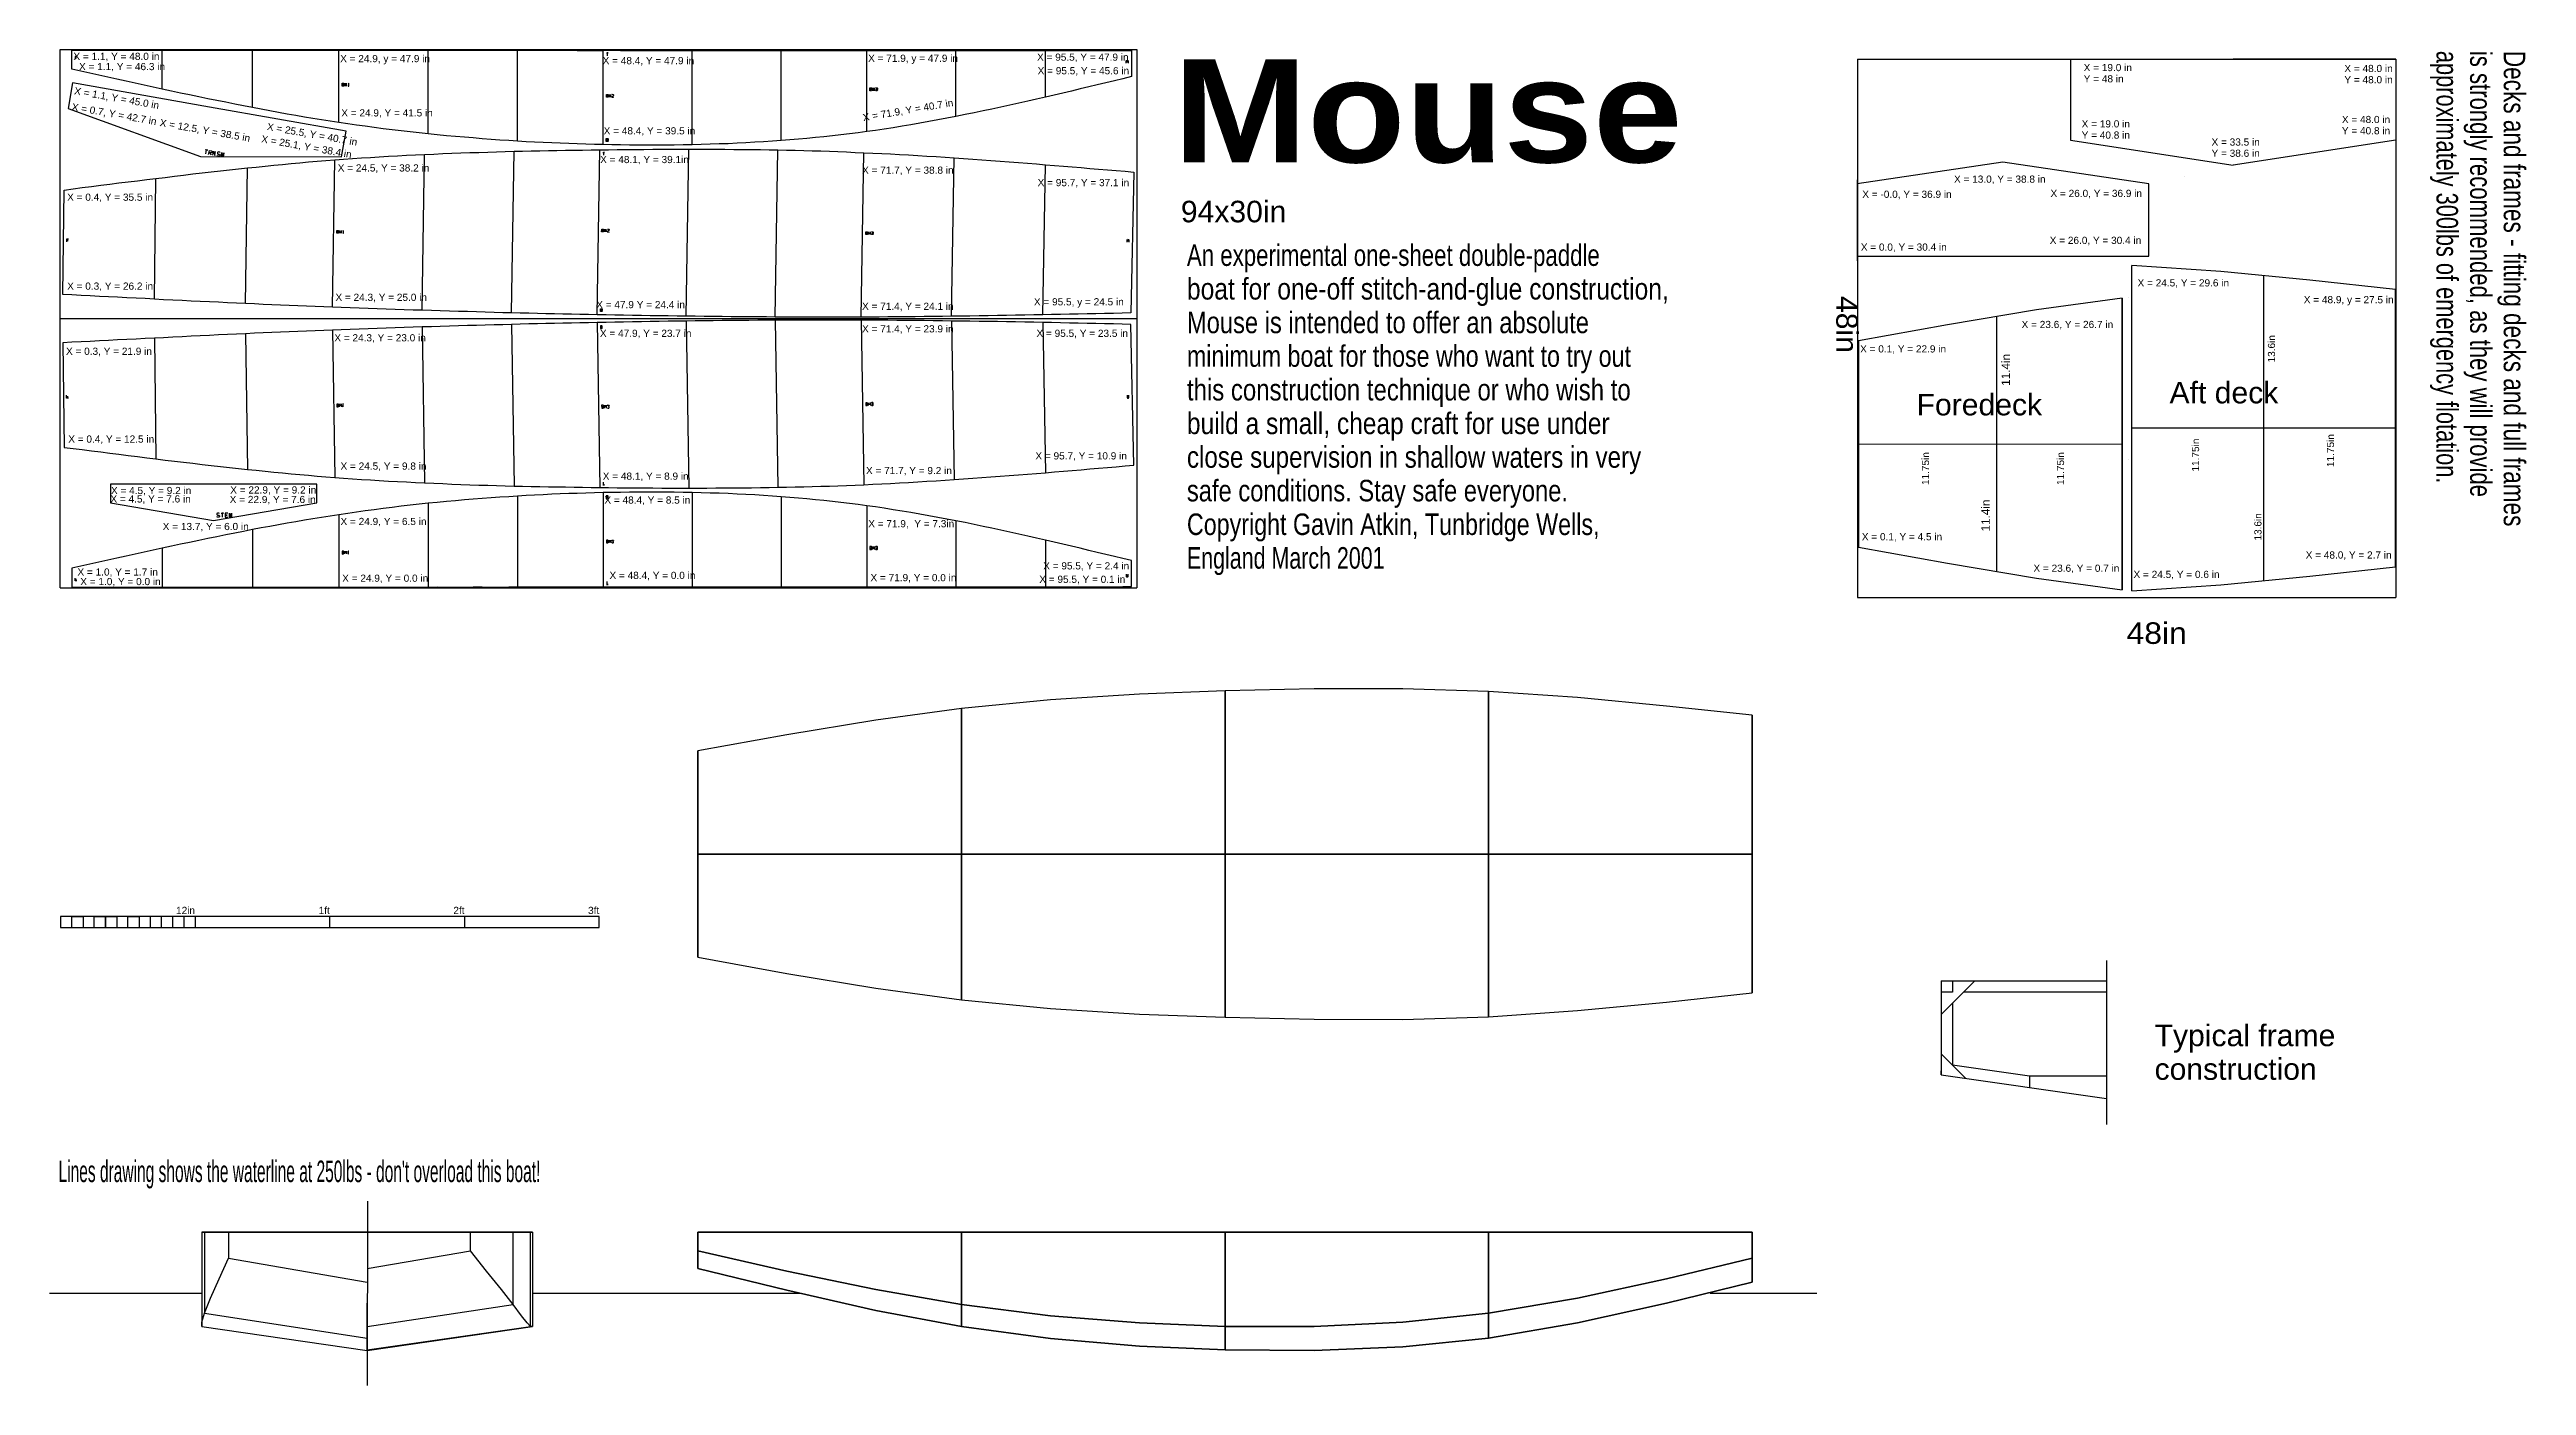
# Model space of a CAD drawing. Extents: x 197 to 418, y 37 to 156.
import ezdxf
from ezdxf.enums import TextEntityAlignment as Align

# ---------------------------------------------------------------- set-up
doc = ezdxf.new("R2010")
doc.units = 0
doc.styles.add('_TCW_TXTSTY_2', font='ARIBLK.SHX')
doc.styles.get("Standard").update_dxf_attribs({"font": 'ARIAL.SHX'})

msp = doc.modelspace()

# ---------------------------------------------------------------- texts
at = {"color": 7, "linetype": 'Continuous'}
for s, height, p, p2 in [('X = 1.1, Y = 48.0 in', 0.64, (199.14, 155.38), (206.81, 155.38)), ('X = 1.1, Y = 46.3 in', 0.64, (199.64, 154.47), (207.31, 154.47)), ('X = 24.9, y = 47.9 in', 0.64, (222.92, 155.18), (230.93, 155.18)), ('X = 48.4, Y = 47.9 in', 0.64, (246.32, 155), (254.48, 155)), ('X = 71.9, y = 47.9 in', 0.64, (269.99, 155.21), (278, 155.21)), ('X = 95.5, Y = 47.9 in', 0.64, (285.05, 155.31), (293.21, 155.31)), ('X = 95.5, Y = 45.6 in', 0.64, (285.1, 154.1), (293.26, 154.1)), ('  X = 19.0 in', 0.64, (377.86, 154.38), (382.66, 154.38)), ('  X = 48.0 in', 0.64, (401.1, 154.3), (405.91, 154.3)), ('  Y = 48 in', 0.64, (377.86, 153.38), (381.92, 153.38)), ('  Y = 48.0 in', 0.64, (401.1, 153.3), (405.91, 153.3)), ('X = 24.9, Y = 41.5 in', 0.64, (223.02, 150.34), (231.18, 150.34)), ('  X = 48.0 in', 0.64, (400.88, 149.75), (405.68, 149.75)), ('X = 48.4, Y = 39.5 in', 0.64, (246.41, 148.74), (254.58, 148.74)), ('  X = 19.0 in', 0.64, (377.68, 149.36), (382.48, 149.36)), ('  Y = 40.8 in', 0.64, (377.68, 148.36), (382.48, 148.36)), ('  X = 33.5 in', 0.64, (389.26, 147.74), (394.06, 147.74)), ('  Y = 40.8 in', 0.64, (400.88, 148.75), (405.68, 148.75)), ('X = 24.5, Y = 38.2 in', 0.64, (222.7, 145.43), (230.87, 145.43)), ('X = 48.1, Y = 39.1in', 0.64, (246.1, 146.18), (254.01, 146.18)), ('X = 71.7, Y = 38.8 in', 0.64, (269.45, 145.23), (277.61, 145.23)), ('  Y = 38.6 in', 0.64, (389.26, 146.74), (394.06, 146.74)), ('X = 95.7, Y = 37.1 in', 0.64, (285.1, 144.12), (293.26, 144.12)), ('X = -0.0, Y = 36.9 in', 0.64, (358.62, 143.08), (366.59, 143.08)), ('X = 13.0, Y = 38.8 in', 0.64, (366.8, 144.43), (374.96, 144.43)), ('X = 26.0, Y = 36.9 in', 0.64, (375.4, 143.16), (383.56, 143.16)), ('X = 0.4, Y = 35.5 in', 0.64, (198.58, 142.82), (206.24, 142.82)), ('94x30in', 1.92, (297.87, 140.9), (307.27, 140.9)), ('X = 26.0, Y = 30.4 in', 0.64, (375.33, 138.97), (383.49, 138.97)), ('An experimental one-sheet double-paddle ', 1.92, (298.41, 137.01), (335.77, 137.01)), ('X = 0.0, Y = 30.4 in', 0.64, (358.49, 138.37), (366.15, 138.37)), ('X = 0.3, Y = 26.2 in', 0.64, (198.58, 134.89), (206.24, 134.89)), ('boat for one-off stitch-and-glue construction,', 1.92, (298.41, 134.01), (341.37, 134.01)), ('X = 24.5, Y = 29.6 in', 0.64, (383.16, 135.18), (391.32, 135.18)), ('X = 24.3, Y = 25.0 in', 0.64, (222.5, 133.89), (230.66, 133.89)), ('X = 47.9 Y = 24.4 in', 0.64, (245.75, 133.24), (253.66, 133.24)), ('X = 71.4, Y = 24.1 in', 0.64, (269.45, 133.09), (277.61, 133.09)), ('X = 95.5, y = 24.5 in', 0.64, (284.77, 133.49), (292.78, 133.49)), ('Mouse is intended to offer an absolute ', 1.92, (298.41, 131.01), (334.84, 131.01)), ('X = 48.9, y = 27.5 in', 0.64, (397.98, 133.68), (405.99, 133.68)), ('X = 24.3, Y = 23.0 in', 0.64, (222.4, 130.28), (230.56, 130.28)), ('X = 47.9, Y = 23.7 in', 0.64, (246.08, 130.68), (254.24, 130.68)), ('X = 71.4, Y = 23.9 in', 0.64, (269.45, 131.08), (277.61, 131.08)), ('X = 95.5, Y = 23.5 in', 0.64, (285, 130.68), (293.16, 130.68)), ('X = 23.6, Y = 26.7 in', 0.64, (372.82, 131.47), (380.99, 131.47)), ('X = 0.3, Y = 21.9 in', 0.64, (198.48, 129.08), (206.14, 129.08)), ('minimum boat for those who want to try out ', 1.92, (298.41, 128.01), (338.57, 128.01)), ('X = 0.1, Y = 22.9 in', 0.64, (358.43, 129.29), (366.09, 129.29)), ('this construction technique or who wish to ', 1.92, (298.41, 125.01), (338.57, 125.01)), ('Aft deck', 1.92, (386.01, 124.75), (395.71, 124.75)), ('build a small, cheap craft for use under ', 1.92, (298.41, 122.01), (336.7, 122.01)), ('Foredeck', 1.92, (363.46, 123.68), (374.65, 123.68)), ('X = 0.4, Y = 12.5 in', 0.64, (198.68, 121.25), (206.34, 121.25)), ('X = 24.5, Y = 9.8 in', 0.64, (222.95, 118.84), (230.62, 118.84)), ('X = 95.7, Y = 10.9 in', 0.64, (284.9, 119.75), (293.06, 119.75)), ('close supervision in shallow waters in very ', 1.92, (298.41, 119.01), (339.51, 119.01)), ('X = 4.5, Y = 9.2 in', 0.64, (202.49, 116.66), (209.65, 116.66)), ('X = 22.9, Y = 9.2 in', 0.64, (213.12, 116.71), (220.79, 116.71)), ('X = 48.1, Y = 8.9 in', 0.64, (246.33, 117.94), (253.99, 117.94)), ('X = 71.7, Y = 9.2 in', 0.64, (269.8, 118.44), (277.46, 118.44)), ('safe conditions. Stay safe everyone. ', 1.92, (298.41, 116.01), (332.97, 116.01)), ('X = 4.5, Y = 7.6 in', 0.64, (202.44, 115.91), (209.6, 115.91)), ('X = 22.9, Y = 7.6 in', 0.64, (213.07, 115.86), (220.74, 115.86)), ('X = 48.4, Y = 8.5 in', 0.64, (246.48, 115.81), (254.14, 115.81)), ('Copyright Gavin Atkin, Tunbridge Wells, ', 1.92, (298.41, 113.01), (335.77, 113.01)), ('X = 13.7, Y = 6.0 in', 0.64, (207.1, 113.45), (214.77, 113.45)), ('X = 24.9, Y = 6.5 in', 0.64, (222.95, 113.9), (230.62, 113.9)), ('X = 71.9,  Y = 7.3in', 0.64, (270, 113.7), (277.66, 113.7)), ('X = 0.1, Y = 4.5 in', 0.64, (358.58, 112.54), (365.74, 112.54)), ('X = 95.5, Y = 2.4 in', 0.64, (285.6, 109.94), (293.26, 109.94)), ('England March 2001  ', 1.92, (298.41, 110.01), (317.09, 110.01)), ('X = 48.0, Y = 2.7 in', 0.64, (398.15, 110.91), (405.81, 110.91)), (' X = 1.0, Y = 1.7 in', 0.64, (199.25, 109.39), (206.67, 109.39)), (' X = 1.0, Y = 0.0 in', 0.64, (199.5, 108.54), (206.92, 108.54)), ('X = 24.9, Y = 0.0 in', 0.64, (223.1, 108.84), (230.77, 108.84)), ('X = 48.4, Y = 0.0 in', 0.64, (246.93, 109.09), (254.59, 109.09)), ('X = 71.9, Y = 0.0 in', 0.64, (270.2, 108.89), (277.86, 108.89)), ('X = 95.5, Y = 0.1 in', 0.64, (285.25, 108.74), (292.91, 108.74)), ('X = 23.6, Y = 0.7 in', 0.64, (373.88, 109.73), (381.54, 109.73)), ('X = 24.5, Y = 0.6 in', 0.64, (382.8, 109.18), (390.47, 109.18)), ('48in', 1.92, (382.18, 103.3), (387.55, 103.3)), ('12in', 0.64, (208.29, 79.21), (209.98, 79.21)), ('1ft', 0.64, (221, 79.21), (222, 79.21)), ('2ft', 0.64, (233.01, 79.21), (234.01, 79.21)), ('3ft', 0.64, (245.02, 79.21), (246.02, 79.21)), ('Typical frame ', 1.92, (384.68, 67.42), (401.54, 67.42)), ('construction', 1.92, (384.68, 64.42), (399.13, 64.42)), ("Lines drawing shows the waterline at 250lbs - don't overload this boat!", 1.92, (197.81, 55.3), (240.77, 55.3))]:
    msp.add_text(s, height=height, dxfattribs=at).set_placement(p, p2, align=Align.FIT)
at = {"color": 7, "linetype": 'Continuous', "style": '_TCW_TXTSTY_2'}
msp.add_text('Mouse', height=9.2, dxfattribs=at).set_placement((297.2, 146.24), (342.59, 146.24), align=Align.FIT)
at = {"color": 7, "linetype": 'Continuous'}
for s, height, rotation, p, p2 in [('approximately 300lbs of emergency flotation.', 1.92, -90, (409.81, 156.19), (409.81, 117.61)), ('is strongly recommended, as they will provide ', 1.92, -90, (412.81, 156.19), (412.81, 115.85)), ('Decks and frames - fitting decks and full frames ', 1.92, -90, (415.81, 156.19), (415.81, 113.22)), ('X = 1.1, Y = 45.0 in', 0.64, -10, (199.17, 152.33), (206.72, 151)), ('X = 0.7, Y = 42.7 in', 0.64, -10, (198.95, 150.91), (206.49, 149.57)), ('X = 71.9, Y = 40.7 in', 0.64, 9.55, (269.57, 149.92), (277.62, 151.27)), ('X = 12.5, Y = 38.5 in', 0.64, -10, (206.8, 149.49), (214.84, 148.08)), ('X = 25.1, Y = 38.4 in', 0.64, -10, (215.85, 148.04), (223.89, 146.62)), ('X = 25.5, Y = 40.7 in', 0.64, -10, (216.36, 149.14), (224.39, 147.73)), ('48in', 1.92, -90, (356.3, 134.33), (356.3, 129.25)), ('13.6in', 0.64, 90, (395.42, 128.4), (395.42, 130.84)), ('11.4in', 0.75, 90, (371.79, 126.32), (371.79, 129.16)), ('11.75in', 0.64, 90, (388.65, 118.67), (388.65, 121.61)), ('11.75in', 0.64, 90, (400.68, 119.07), (400.68, 122.01)), ('11.75in', 0.64, 90, (364.57, 117.47), (364.57, 120.4)), ('11.75in', 0.64, 90, (376.61, 117.47), (376.61, 120.4)), ('11.4in', 0.75, 90, (369.99, 113.33), (369.99, 116.17)), ('13.6in', 0.64, 90, (394.21, 112.52), (394.21, 114.95))]:
    msp.add_text(s, height=height, rotation=rotation, dxfattribs=at).set_placement(p, p2, align=Align.FIT)

# ---------------------------------------------------------------- linework, layer by layer
at = {"color": 7, "linetype": 'Continuous'}
for p, q in [((197.95, 156.31), (293.95, 156.31)), ((197.95, 108.31), (197.95, 156.31)), ((293.95, 156.31), (293.95, 108.31)), ((358.19, 155.45), (358.19, 107.45)), ((358.19, 155.45), (406.19, 155.45)), ((377.19, 155.45), (391.69, 155.45)), ((406.19, 155.45), (391.69, 155.45)), ((406.19, 155.45), (406.19, 107.45)), ((394.4, 136.12), (394.4, 108.97)), ((370.58, 132.5), (370.59, 109.74)), ((197.95, 132.31), (293.95, 132.31)), ((197.95, 108.31), (293.95, 108.31)), ((358.19, 107.45), (406.19, 107.45)), ((246, 79), (198, 79)), ((198, 79), (198, 78)), ((198, 78), (246, 78)), ((198, 78), (199, 78)), ((199, 78), (199, 79)), ((199, 79), (200, 79)), ((200, 79), (200, 78)), ((200, 78), (201, 78)), ((201, 78), (201, 79)), ((201, 79), (202, 79)), ((202, 79), (202, 78)), ((202, 78), (202, 79)), ((202, 79), (203, 79)), ((203, 79), (203, 78)), ((203, 78), (204, 78)), ((204, 78), (204, 79)), ((204, 79), (205, 79)), ((205, 79), (205, 78)), ((205, 78), (206, 78)), ((206, 78), (206, 79)), ((207, 78), (207, 79)), ((208, 78), (208, 79)), ((209, 78), (209, 79)), ((210, 79), (210, 78)), ((222, 78), (222, 79)), ((234, 79), (234, 78)), ((246, 78), (246, 79)), ((365.65, 73.25), (365.65, 64.87)), ((365.65, 73.25), (365.65, 73.25)), ((365.65, 73.25), (365.65, 73.11)), ((365.65, 73.25), (380.4, 73.25)), ((365.65, 70.25), (368.65, 73.25)), ((366.65, 73.25), (366.65, 72.25)), ((380.4, 75.05), (380.38, 60.45)), ((366.65, 72.25), (365.65, 72.25)), ((366.65, 71.25), (366.65, 65.74)), ((380.4, 72.25), (367.65, 72.25)), ((367.83, 64.56), (365.65, 66.74)), ((373.53, 64.75), (366.65, 65.74)), ((380.4, 64.76), (373.52, 64.76)), ((373.52, 64.76), (373.52, 63.73)), ((210.59, 50.84), (210.59, 42.42)), ((240.07, 50.84), (240.07, 42.42)), ((210.59, 45.36), (197.01, 45.36)), ((264.03, 45.36), (240.07, 45.36)), ((354.56, 45.36), (345.06, 45.36)), ((210.59, 42.42), (225.33, 40.28)), ((225.33, 40.28), (240.07, 42.42))]:
    msp.add_line(p, q, dxfattribs=at)
for p, q in [((199, 154.57), (199, 156.25)), ((199, 154.57), (199, 156.25)), ((199, 156.25), (199, 156.25)), ((199, 156.25), (199.8, 156.25)), ((199.43, 155.69), (199.28, 155.69)), ((199.28, 155.69), (199.28, 155.57)), ((199.28, 155.57), (199.41, 155.57)), ((199.41, 155.57), (199.28, 155.57)), ((199.28, 155.57), (199.28, 155.44)), ((199.8, 156.25), (200.6, 156.25)), ((200.6, 156.25), (201.41, 156.25)), ((201.41, 156.25), (202.21, 156.25)), ((202.21, 156.25), (203.02, 156.25)), ((203.02, 156.25), (203.83, 156.25)), ((203.83, 156.25), (204.63, 156.25)), ((204.63, 156.25), (205.44, 156.25)), ((205.44, 156.25), (206.25, 156.25)), ((206.25, 156.25), (207.06, 156.25)), ((207.06, 152.78), (207.06, 156.25)), ((207.06, 156.25), (207.06, 156.25)), ((207.06, 156.25), (207.06, 156.25)), ((207.06, 156.25), (207.87, 156.25)), ((207.87, 156.25), (208.68, 156.25)), ((208.68, 156.25), (209.5, 156.25)), ((209.5, 156.25), (210.31, 156.25)), ((210.31, 156.25), (211.11, 156.25)), ((211.11, 156.25), (211.92, 156.25)), ((211.92, 156.25), (212.72, 156.25)), ((212.72, 156.25), (213.52, 156.25)), ((213.52, 156.25), (214.31, 156.25)), ((214.31, 156.25), (215.1, 156.25)), ((215.1, 151.13), (215.1, 156.25)), ((215.1, 156.25), (215.1, 156.25)), ((215.1, 156.25), (215.1, 156.25)), ((215.1, 156.25), (215.88, 156.25)), ((215.88, 156.25), (216.66, 156.25)), ((216.66, 156.25), (217.43, 156.25)), ((217.43, 156.25), (218.19, 156.25)), ((218.19, 156.25), (218.96, 156.25)), ((218.96, 156.25), (219.73, 156.25)), ((219.73, 156.25), (220.49, 156.25)), ((220.49, 156.25), (221.26, 156.25)), ((221.26, 156.25), (222.03, 156.25)), ((222.03, 156.25), (222.81, 156.25)), ((222.81, 156.25), (222.81, 156.25)), ((222.81, 156.25), (222.81, 156.25)), ((222.81, 156.25), (223.59, 156.24)), ((222.81, 149.79), (222.81, 156.24)), ((223.59, 156.24), (224.37, 156.24)), ((224.37, 156.24), (225.16, 156.24)), ((225.16, 156.24), (225.96, 156.24)), ((225.96, 156.24), (226.76, 156.24)), ((226.76, 156.24), (227.56, 156.24)), ((227.56, 156.24), (228.36, 156.24)), ((228.36, 156.24), (229.17, 156.24)), ((229.17, 156.24), (229.97, 156.24)), ((229.97, 156.24), (230.78, 156.24)), ((230.77, 148.78), (230.78, 156.24)), ((230.78, 156.24), (230.78, 156.24)), ((230.78, 156.24), (230.78, 156.24)), ((230.78, 156.24), (231.58, 156.24)), ((231.58, 156.24), (232.39, 156.24)), ((232.39, 156.24), (233.19, 156.24)), ((233.19, 156.24), (233.99, 156.24)), ((233.99, 156.24), (234.79, 156.24)), ((234.79, 156.24), (235.59, 156.24)), ((235.59, 156.24), (236.38, 156.24)), ((236.38, 156.24), (237.17, 156.24)), ((237.17, 156.24), (237.95, 156.24)), ((237.95, 156.24), (238.72, 156.24)), ((238.72, 148.14), (238.72, 156.24)), ((238.72, 156.24), (238.72, 156.24)), ((238.72, 156.24), (238.72, 156.24)), ((238.72, 156.24), (239.5, 156.24)), ((239.5, 156.24), (240.26, 156.24)), ((240.26, 156.24), (241.03, 156.24)), ((241.03, 156.24), (241.78, 156.24)), ((241.78, 156.24), (242.55, 156.24)), ((242.55, 156.24), (243.31, 156.24)), ((243.31, 156.24), (244.06, 156.23)), ((244.06, 156.23), (244.83, 156.23)), ((244.83, 156.23), (245.6, 156.23)), ((245.6, 156.23), (246.36, 156.23)), ((246.36, 156.23), (247.14, 156.24)), ((246.36, 147.83), (246.36, 156.23)), ((246.36, 156.23), (246.36, 156.23)), ((246.36, 156.23), (246.36, 156.23)), ((246.65, 156.02), (246.8, 156.02)), ((246.8, 156.02), (246.71, 156.02)), ((246.71, 156.02), (246.71, 155.76)), ((247.14, 156.24), (247.92, 156.23)), ((247.92, 156.23), (248.71, 156.23)), ((248.71, 156.23), (249.5, 156.23)), ((249.5, 156.23), (250.3, 156.23)), ((250.3, 156.23), (251.09, 156.23)), ((251.09, 156.23), (251.89, 156.23)), ((251.89, 156.23), (252.7, 156.23)), ((252.7, 156.23), (253.49, 156.23)), ((253.49, 156.23), (254.3, 156.23)), ((254.3, 147.82), (254.3, 156.23)), ((254.3, 156.23), (254.3, 156.23)), ((254.3, 156.23), (254.3, 156.23)), ((254.3, 156.23), (255.1, 156.23)), ((255.1, 156.23), (255.91, 156.23)), ((255.91, 156.23), (256.71, 156.23)), ((256.71, 156.23), (257.51, 156.23)), ((257.51, 156.23), (258.3, 156.23)), ((258.3, 156.23), (259.1, 156.23)), ((259.1, 156.23), (259.89, 156.22)), ((259.89, 156.22), (260.68, 156.23)), ((260.68, 156.23), (261.46, 156.23)), ((261.46, 156.23), (262.24, 156.23)), ((262.23, 148.19), (262.24, 156.23)), ((262.24, 156.23), (262.24, 156.23)), ((262.24, 156.23), (262.24, 156.23)), ((262.24, 156.23), (263.01, 156.23)), ((263.01, 156.23), (263.77, 156.22)), ((263.77, 156.22), (264.53, 156.22)), ((264.53, 156.22), (265.29, 156.22)), ((265.29, 156.22), (266.05, 156.23)), ((266.05, 156.23), (266.81, 156.23)), ((266.81, 156.23), (267.57, 156.23)), ((267.57, 156.23), (268.33, 156.22)), ((268.33, 156.22), (269.1, 156.22)), ((269.1, 156.22), (269.87, 156.22)), ((269.87, 148.99), (269.87, 156.22)), ((269.87, 156.22), (269.87, 156.22)), ((269.87, 156.22), (269.87, 156.22)), ((269.87, 156.22), (270.65, 156.22)), ((270.65, 156.22), (271.43, 156.23)), ((271.43, 156.23), (272.22, 156.22)), ((272.22, 156.22), (273.01, 156.22)), ((273.01, 156.22), (273.81, 156.22)), ((273.81, 156.22), (274.61, 156.22)), ((274.61, 156.22), (275.41, 156.22)), ((275.41, 156.22), (276.21, 156.22)), ((276.21, 156.22), (277.02, 156.22)), ((277.02, 156.22), (277.82, 156.22)), ((277.82, 150.34), (277.82, 156.22)), ((277.82, 156.22), (277.82, 156.22)), ((277.82, 156.22), (277.82, 156.22)), ((277.82, 156.22), (278.63, 156.22)), ((278.63, 156.22), (279.43, 156.22)), ((279.43, 156.22), (280.23, 156.22)), ((280.23, 156.22), (281.04, 156.22)), ((281.04, 156.22), (281.84, 156.22)), ((281.84, 156.22), (282.63, 156.22)), ((282.63, 156.22), (283.43, 156.22)), ((283.43, 156.22), (284.22, 156.22)), ((284.22, 156.22), (285.01, 156.22)), ((285.01, 156.22), (285.79, 156.21)), ((285.79, 152.06), (285.79, 156.21)), ((285.79, 156.21), (285.79, 156.21)), ((285.79, 156.21), (285.79, 156.21)), ((285.79, 156.21), (286.57, 156.21)), ((286.57, 156.21), (287.35, 156.21)), ((287.35, 156.21), (288.12, 156.21)), ((288.12, 156.21), (288.89, 156.21)), ((288.89, 156.21), (289.66, 156.21)), ((289.66, 156.21), (290.42, 156.21)), ((290.42, 156.21), (291.19, 156.21)), ((291.19, 156.21), (291.95, 156.21)), ((291.95, 156.21), (292.71, 156.21)), ((292.71, 156.21), (293.47, 156.21)), ((293, 155.3), (293.03, 155.33)), ((293, 155.08), (293, 155.3)), ((293.16, 155.21), (293, 155.21)), ((293, 155.21), (293.16, 155.21)), ((293.03, 155.33), (293.13, 155.33)), ((293.13, 155.33), (293.16, 155.3)), ((293.16, 155.3), (293.16, 155.21)), ((293.16, 155.21), (293.16, 155.08)), ((293.47, 156.21), (293.47, 156.21)), ((293.47, 156.21), (293.47, 153.89)), ((377.19, 155.45), (377.19, 148.22)), ((391.64, 155.46), (391.64, 155.46)), ((391.64, 155.46), (391.64, 155.46)), ((406.19, 155.45), (406.19, 148.22)), ((199.07, 153.33), (198.66, 151.05)), ((199.8, 154.39), (199, 154.57)), ((199, 154.57), (199, 154.57)), ((211.26, 151.18), (199.07, 153.33)), ((200.61, 154.21), (199.8, 154.39)), ((201.41, 154.03), (200.61, 154.21)), ((202.21, 153.85), (201.41, 154.03)), ((203.02, 153.67), (202.21, 153.85)), ((203.83, 153.49), (203.02, 153.67)), ((204.63, 153.31), (203.83, 153.49)), ((205.44, 153.14), (204.63, 153.31)), ((206.25, 152.96), (205.44, 153.14)), ((207.06, 152.78), (206.25, 152.96)), ((207.87, 152.6), (207.06, 152.78)), ((207.06, 152.78), (207.06, 152.78)), ((207.06, 152.78), (207.06, 152.78)), ((208.68, 152.43), (207.87, 152.6)), ((209.49, 152.26), (208.68, 152.43)), ((223.09, 153.05), (223.09, 153.3)), ((223.09, 153.3), (223.21, 153.3)), ((223.21, 153.18), (223.09, 153.18)), ((223.09, 153.18), (223.21, 153.18)), ((223.21, 153.05), (223.09, 153.05)), ((223.21, 153.3), (223.25, 153.27)), ((223.25, 153.21), (223.21, 153.18)), ((223.21, 153.18), (223.25, 153.15)), ((223.24, 153.08), (223.21, 153.05)), ((223.25, 153.15), (223.24, 153.08)), ((223.25, 153.27), (223.25, 153.21)), ((223.34, 153.3), (223.33, 153.05)), ((223.33, 153.05), (223.34, 153.18)), ((223.34, 153.18), (223.49, 153.17)), ((223.49, 153.05), (223.49, 153.3)), ((223.49, 153.17), (223.49, 153.05)), ((223.62, 153.27), (223.65, 153.3)), ((223.65, 153.05), (223.62, 153.05)), ((223.62, 153.05), (223.68, 153.05)), ((223.65, 153.3), (223.65, 153.05)), ((270.15, 152.64), (270.15, 152.89)), ((270.15, 152.89), (270.28, 152.89)), ((270.28, 152.76), (270.15, 152.76)), ((270.15, 152.76), (270.28, 152.76)), ((270.28, 152.64), (270.15, 152.64)), ((270.28, 152.89), (270.31, 152.86)), ((270.31, 152.8), (270.28, 152.76)), ((270.28, 152.76), (270.31, 152.73)), ((270.31, 152.67), (270.28, 152.64)), ((270.31, 152.86), (270.31, 152.8)), ((270.31, 152.73), (270.31, 152.67)), ((270.4, 152.89), (270.4, 152.64)), ((270.4, 152.64), (270.4, 152.76)), ((270.4, 152.76), (270.56, 152.76)), ((270.56, 152.64), (270.56, 152.89)), ((270.56, 152.76), (270.56, 152.64)), ((270.65, 152.85), (270.68, 152.89)), ((270.68, 152.64), (270.65, 152.67)), ((270.68, 152.89), (270.78, 152.89)), ((270.78, 152.76), (270.68, 152.76)), ((270.68, 152.76), (270.78, 152.76)), ((270.78, 152.64), (270.68, 152.64)), ((270.78, 152.89), (270.81, 152.86)), ((270.81, 152.8), (270.78, 152.76)), ((270.78, 152.76), (270.81, 152.73)), ((270.81, 152.67), (270.78, 152.64)), ((270.81, 152.86), (270.81, 152.8)), ((270.81, 152.73), (270.81, 152.67)), ((287.35, 152.42), (286.57, 152.24)), ((288.12, 152.6), (287.35, 152.42)), ((288.89, 152.79), (288.12, 152.6)), ((289.66, 152.97), (288.89, 152.79)), ((290.42, 153.15), (289.66, 152.97)), ((291.18, 153.34), (290.42, 153.15)), ((291.95, 153.52), (291.18, 153.34)), ((292.71, 153.71), (291.95, 153.52)), ((293.47, 153.89), (292.71, 153.71)), ((293.47, 153.89), (293.47, 153.89)), ((198.66, 151.05), (210.48, 146.77)), ((210.31, 152.09), (209.49, 152.26)), ((211.11, 151.92), (210.31, 152.09)), ((211.92, 151.76), (211.11, 151.92)), ((223.45, 149.03), (211.26, 151.18)), ((211.26, 151.18), (211.26, 151.18)), ((211.26, 151.18), (211.26, 151.18)), ((212.72, 151.6), (211.92, 151.76)), ((213.52, 151.44), (212.72, 151.6)), ((214.31, 151.28), (213.52, 151.44)), ((215.1, 151.13), (214.31, 151.28)), ((215.88, 150.98), (215.1, 151.13)), ((215.1, 151.13), (215.1, 151.13)), ((215.1, 151.13), (215.1, 151.13)), ((216.65, 150.83), (215.88, 150.98)), ((217.43, 150.69), (216.65, 150.83)), ((218.2, 150.55), (217.43, 150.69)), ((218.96, 150.42), (218.2, 150.55)), ((219.73, 150.29), (218.96, 150.42)), ((220.49, 150.16), (219.73, 150.29)), ((221.26, 150.03), (220.49, 150.16)), ((246.65, 152.06), (246.65, 152.31)), ((246.65, 152.31), (246.77, 152.31)), ((246.77, 152.19), (246.65, 152.19)), ((246.65, 152.19), (246.77, 152.19)), ((246.77, 152.06), (246.65, 152.06)), ((246.77, 152.31), (246.8, 152.28)), ((246.8, 152.22), (246.77, 152.19)), ((246.77, 152.19), (246.8, 152.16)), ((246.8, 152.1), (246.77, 152.06)), ((246.8, 152.28), (246.8, 152.22)), ((246.8, 152.16), (246.8, 152.1)), ((246.89, 152.31), (246.9, 152.06)), ((246.9, 152.06), (246.89, 152.19)), ((246.89, 152.19), (247.05, 152.19)), ((247.05, 152.06), (247.05, 152.31)), ((247.05, 152.19), (247.05, 152.06)), ((247.15, 152.29), (247.18, 152.32)), ((247.27, 152.19), (247.15, 152.06)), ((247.15, 152.06), (247.3, 152.06)), ((247.18, 152.32), (247.27, 152.31)), ((247.27, 152.31), (247.3, 152.28)), ((247.3, 152.22), (247.27, 152.19)), ((247.3, 152.28), (247.3, 152.22)), ((247.3, 152.06), (247.3, 152.1)), ((277.02, 150.18), (276.21, 150.03)), ((277.82, 150.34), (277.02, 150.18)), ((278.63, 150.5), (277.82, 150.34)), ((277.82, 150.34), (277.82, 150.34)), ((277.82, 150.34), (277.82, 150.34)), ((279.43, 150.66), (278.63, 150.5)), ((280.23, 150.83), (279.43, 150.66)), ((281.03, 151), (280.23, 150.83)), ((281.83, 151.17), (281.03, 151)), ((282.63, 151.34), (281.83, 151.17)), ((283.43, 151.52), (282.63, 151.34)), ((284.22, 151.7), (283.43, 151.52)), ((285.01, 151.88), (284.22, 151.7)), ((285.79, 152.06), (285.01, 151.88)), ((286.57, 152.24), (285.79, 152.06)), ((285.79, 152.06), (285.79, 152.06)), ((285.79, 152.06), (285.79, 152.06)), ((222.03, 149.91), (221.26, 150.03)), ((222.81, 149.79), (222.03, 149.91)), ((223.59, 149.68), (222.81, 149.79)), ((222.81, 149.79), (222.81, 149.79)), ((222.81, 149.79), (222.81, 149.79)), ((223.05, 146.75), (223.45, 149.03)), ((224.37, 149.57), (223.59, 149.68)), ((225.16, 149.46), (224.37, 149.57)), ((225.96, 149.35), (225.16, 149.46)), ((226.76, 149.25), (225.96, 149.35)), ((227.55, 149.14), (226.76, 149.25)), ((228.36, 149.05), (227.55, 149.14)), ((229.16, 148.96), (228.36, 149.05)), ((229.97, 148.87), (229.16, 148.96)), ((230.77, 148.78), (229.97, 148.87)), ((231.58, 148.7), (230.77, 148.78)), ((230.77, 148.78), (230.77, 148.78)), ((230.77, 148.78), (230.77, 148.78)), ((232.39, 148.62), (231.58, 148.7)), ((233.19, 148.55), (232.39, 148.62)), ((233.99, 148.48), (233.19, 148.55)), ((234.79, 148.42), (233.99, 148.48)), ((235.58, 148.35), (234.79, 148.42)), ((236.38, 148.29), (235.58, 148.35)), ((237.16, 148.24), (236.38, 148.29)), ((237.95, 148.19), (237.16, 148.24)), ((238.72, 148.14), (237.95, 148.19)), ((239.49, 148.09), (238.72, 148.14)), ((238.72, 148.14), (238.72, 148.14)), ((238.72, 148.14), (238.72, 148.14)), ((240.26, 148.05), (239.49, 148.09)), ((241.03, 148.01), (240.26, 148.05)), ((241.79, 147.98), (241.03, 148.01)), ((242.54, 147.95), (241.79, 147.98)), ((246.64, 148.11), (246.64, 148.36)), ((246.64, 148.36), (246.77, 148.36)), ((246.77, 148.24), (246.64, 148.24)), ((246.64, 148.24), (246.77, 148.24)), ((246.77, 148.11), (246.64, 148.11)), ((246.77, 148.36), (246.8, 148.33)), ((246.8, 148.27), (246.77, 148.24)), ((246.77, 148.24), (246.8, 148.21)), ((246.8, 148.14), (246.77, 148.11)), ((246.8, 148.33), (246.8, 148.27)), ((246.8, 148.21), (246.8, 148.14)), ((259.1, 147.99), (258.31, 147.95)), ((259.89, 148.04), (259.1, 147.99)), ((260.67, 148.08), (259.89, 148.04)), ((261.45, 148.13), (260.67, 148.08)), ((262.23, 148.19), (261.45, 148.13)), ((263, 148.25), (262.23, 148.19)), ((262.23, 148.19), (262.23, 148.19)), ((262.23, 148.19), (262.23, 148.19)), ((263.77, 148.31), (263, 148.25)), ((264.53, 148.38), (263.77, 148.31)), ((265.29, 148.45), (264.53, 148.38)), ((266.05, 148.53), (265.29, 148.45)), ((266.81, 148.61), (266.05, 148.53)), ((267.56, 148.7), (266.81, 148.61)), ((268.33, 148.79), (267.56, 148.7)), ((269.1, 148.89), (268.33, 148.79)), ((269.87, 148.99), (269.1, 148.89)), ((270.65, 149.1), (269.87, 148.99)), ((269.87, 148.99), (269.87, 148.99)), ((269.87, 148.99), (269.87, 148.99)), ((271.43, 149.22), (270.65, 149.1)), ((272.22, 149.34), (271.43, 149.22)), ((273.01, 149.47), (272.22, 149.34)), ((273.81, 149.6), (273.01, 149.47)), ((274.61, 149.74), (273.81, 149.6)), ((275.41, 149.89), (274.61, 149.74)), ((276.21, 150.03), (275.41, 149.89)), ((377.19, 148.22), (391.69, 146)), ((406.19, 148.22), (391.69, 146)), ((210.48, 146.77), (223.05, 146.75)), ((210.48, 146.77), (210.48, 146.77)), ((210.48, 146.77), (210.48, 146.77)), ((210.89, 147.38), (211.12, 147.34)), ((210.98, 147.36), (210.92, 147)), ((211.12, 147.34), (210.98, 147.36)), ((211.19, 146.95), (211.26, 147.31)), ((211.41, 147.1), (211.23, 147.13)), ((211.23, 147.13), (211.43, 146.91)), ((211.26, 147.31), (211.44, 147.28)), ((211.47, 147.14), (211.41, 147.1)), ((211.44, 147.28), (211.48, 147.23)), ((211.48, 147.23), (211.47, 147.14)), ((211.56, 146.88), (211.63, 147.25)), ((211.63, 147.25), (211.75, 146.85)), ((211.75, 146.85), (211.81, 147.22)), ((211.98, 146.81), (211.94, 146.86)), ((211.99, 147.14), (211.97, 147.05)), ((211.97, 147.05), (212.01, 146.99)), ((212.12, 146.79), (211.98, 146.81)), ((212.04, 147.18), (211.99, 147.14)), ((212.01, 146.99), (212.15, 146.97)), ((212.18, 147.15), (212.04, 147.18)), ((212.17, 146.82), (212.12, 146.79)), ((212.15, 146.97), (212.19, 146.91)), ((212.19, 146.91), (212.17, 146.82)), ((212.22, 147.1), (212.18, 147.15)), ((212.3, 146.75), (212.37, 147.12)), ((212.37, 147.12), (212.39, 146.74)), ((212.39, 146.74), (212.55, 147.09)), ((212.55, 147.09), (212.49, 146.72)), ((213.85, 145.66), (214.65, 145.75)), ((214.48, 133.65), (214.65, 145.75)), ((214.65, 145.75), (215.44, 145.83)), ((214.65, 145.75), (214.65, 145.75)), ((214.65, 145.75), (214.65, 145.75)), ((215.44, 145.83), (216.22, 145.92)), ((216.22, 145.92), (217, 145.99)), ((217, 145.99), (217.78, 146.07)), ((217.78, 146.07), (218.55, 146.14)), ((218.55, 146.14), (219.33, 146.21)), ((219.33, 146.21), (220.1, 146.28)), ((220.1, 146.28), (220.87, 146.34)), ((220.87, 146.34), (221.65, 146.41)), ((221.65, 146.41), (222.43, 146.47)), ((222.24, 133.32), (222.43, 146.47)), ((222.43, 146.47), (223.22, 146.53)), ((222.43, 146.47), (222.43, 146.47)), ((222.43, 146.47), (222.43, 146.47)), ((223.22, 146.53), (224.01, 146.58)), ((224.01, 146.58), (224.81, 146.64)), ((224.81, 146.64), (225.61, 146.69)), ((225.61, 146.69), (226.41, 146.74)), ((226.41, 146.74), (227.22, 146.79)), ((227.22, 146.79), (228.02, 146.84)), ((228.02, 146.84), (228.84, 146.88)), ((228.84, 146.88), (229.64, 146.92)), ((229.64, 146.92), (230.45, 146.96)), ((230.24, 133.05), (230.45, 146.96)), ((230.45, 146.96), (231.26, 146.99)), ((230.45, 146.96), (230.45, 146.96)), ((230.45, 146.96), (230.45, 146.96)), ((231.26, 146.99), (232.07, 147.03)), ((232.07, 147.03), (232.88, 147.06)), ((232.88, 147.06), (233.68, 147.09)), ((233.68, 147.09), (234.48, 147.12)), ((234.48, 147.12), (235.27, 147.14)), ((235.27, 147.14), (236.07, 147.17)), ((236.07, 147.17), (236.86, 147.19)), ((236.86, 147.19), (237.64, 147.21)), ((237.64, 147.21), (238.42, 147.23)), ((238.2, 132.82), (238.42, 147.23)), ((238.42, 147.23), (239.19, 147.25)), ((238.42, 147.23), (238.42, 147.23)), ((238.42, 147.23), (238.42, 147.23)), ((239.19, 147.25), (239.96, 147.27)), ((239.96, 147.27), (240.73, 147.28)), ((240.73, 147.28), (241.49, 147.29)), ((241.49, 147.29), (242.25, 147.31)), ((242.25, 147.31), (243, 147.32)), ((243.3, 147.92), (242.54, 147.95)), ((243, 147.32), (243.77, 147.33)), ((244.06, 147.89), (243.3, 147.92)), ((243.77, 147.33), (244.53, 147.34)), ((244.83, 147.87), (244.06, 147.89)), ((244.53, 147.34), (245.29, 147.35)), ((245.59, 147.85), (244.83, 147.87)), ((245.29, 147.35), (246.06, 147.37)), ((246.36, 147.83), (245.59, 147.85)), ((245.84, 132.66), (246.06, 147.37)), ((246.06, 147.37), (246.06, 147.37)), ((246.06, 147.37), (246.06, 147.37)), ((246.06, 147.37), (246.84, 147.37)), ((246.34, 147.14), (246.5, 147.14)), ((247.14, 147.82), (246.36, 147.83)), ((246.36, 147.83), (246.36, 147.83)), ((246.36, 147.83), (246.36, 147.83)), ((246.5, 147.14), (246.41, 147.14)), ((246.41, 147.14), (246.41, 146.89)), ((246.84, 147.37), (247.62, 147.38)), ((247.92, 147.8), (247.14, 147.82)), ((247.62, 147.38), (248.41, 147.39)), ((248.71, 147.79), (247.92, 147.8)), ((248.41, 147.39), (249.2, 147.4)), ((249.5, 147.79), (248.71, 147.79)), ((249.2, 147.4), (250, 147.4)), ((250.29, 147.78), (249.5, 147.79)), ((250, 147.4), (250.79, 147.41)), ((251.09, 147.78), (250.29, 147.78)), ((250.79, 147.41), (251.59, 147.41)), ((251.89, 147.79), (251.09, 147.78)), ((251.59, 147.41), (252.39, 147.41)), ((252.69, 147.79), (251.89, 147.79)), ((252.39, 147.41), (253.19, 147.42)), ((253.49, 147.8), (252.69, 147.79)), ((253.19, 147.42), (254, 147.42)), ((254.3, 147.82), (253.49, 147.8)), ((253.77, 132.53), (254, 147.42)), ((254, 147.42), (254, 147.42)), ((254, 147.42), (254, 147.42)), ((254, 147.42), (254.8, 147.42)), ((255.1, 147.84), (254.3, 147.82)), ((254.3, 147.82), (254.3, 147.82)), ((254.3, 147.82), (254.3, 147.82)), ((254.8, 147.42), (255.6, 147.42)), ((255.91, 147.86), (255.1, 147.84)), ((255.6, 147.42), (256.41, 147.41)), ((256.71, 147.89), (255.91, 147.86)), ((256.41, 147.41), (257.21, 147.41)), ((257.51, 147.91), (256.71, 147.89)), ((257.21, 147.41), (258.01, 147.4)), ((258.31, 147.95), (257.51, 147.91)), ((258.01, 147.4), (258.8, 147.4)), ((258.8, 147.4), (259.59, 147.39)), ((259.59, 147.39), (260.38, 147.38)), ((260.38, 147.38), (261.17, 147.36)), ((261.17, 147.36), (261.94, 147.35)), ((261.71, 132.45), (261.94, 147.35)), ((261.94, 147.35), (261.94, 147.35)), ((261.94, 147.35), (261.94, 147.35)), ((261.94, 147.35), (262.72, 147.34)), ((262.72, 147.34), (263.48, 147.32)), ((263.48, 147.32), (264.25, 147.3)), ((264.25, 147.3), (265.01, 147.28)), ((265.01, 147.28), (265.77, 147.26)), ((265.77, 147.26), (266.54, 147.23)), ((266.54, 147.23), (267.3, 147.21)), ((267.3, 147.21), (268.07, 147.18)), ((268.07, 147.18), (268.84, 147.14)), ((268.84, 147.14), (269.62, 147.11)), ((269.38, 132.45), (269.62, 147.11)), ((269.62, 147.11), (269.62, 147.11)), ((269.62, 147.11), (269.62, 147.11)), ((269.62, 147.11), (270.4, 147.08)), ((270.4, 147.08), (271.2, 147.04)), ((271.2, 147.04), (271.99, 147)), ((271.99, 147), (272.79, 146.95)), ((272.79, 146.95), (273.6, 146.91)), ((273.6, 146.91), (274.41, 146.86)), ((274.41, 146.86), (275.22, 146.81)), ((275.22, 146.81), (276.04, 146.76)), ((276.04, 146.76), (276.86, 146.71)), ((276.86, 146.71), (277.67, 146.66)), ((277.43, 132.52), (277.67, 146.66)), ((277.67, 146.66), (277.67, 146.66)), ((277.67, 146.66), (277.67, 146.66)), ((277.67, 146.66), (278.49, 146.6)), ((278.49, 146.6), (279.31, 146.54)), ((279.31, 146.54), (280.13, 146.48)), ((280.13, 146.48), (280.94, 146.42)), ((280.94, 146.42), (281.76, 146.36)), ((281.76, 146.36), (282.57, 146.3)), ((282.57, 146.3), (283.39, 146.23)), ((283.39, 146.23), (284.19, 146.17)), ((284.19, 146.17), (285, 146.11)), ((285, 146.11), (285.8, 146.04)), ((285.55, 132.65), (285.8, 146.04)), ((285.8, 146.04), (285.8, 146.04)), ((285.8, 146.04), (285.8, 146.04)), ((285.8, 146.04), (286.6, 145.98)), ((286.6, 145.98), (287.4, 145.91)), ((287.4, 145.91), (288.19, 145.84)), ((288.19, 145.84), (288.97, 145.78)), ((288.97, 145.78), (289.76, 145.71)), ((371.16, 146.27), (358.16, 144.32)), ((384.16, 144.32), (371.16, 146.27)), ((371.16, 146.27), (371.16, 146.27)), ((198.2, 134.46), (198.3, 143.78)), ((198.2, 134.46), (198.3, 143.78)), ((198.3, 143.78), (199.11, 143.89)), ((198.3, 143.78), (198.3, 143.78)), ((199.11, 143.89), (199.93, 143.99)), ((199.93, 143.99), (200.75, 144.09)), ((200.75, 144.09), (201.57, 144.2)), ((201.57, 144.2), (202.38, 144.31)), ((202.38, 144.31), (203.2, 144.41)), ((203.2, 144.41), (204.03, 144.51)), ((204.03, 144.51), (204.85, 144.61)), ((204.85, 144.61), (205.67, 144.71)), ((205.67, 144.71), (206.49, 144.81)), ((206.36, 134.04), (206.49, 144.81)), ((206.49, 144.81), (207.31, 144.91)), ((206.49, 144.81), (206.49, 144.81)), ((206.49, 144.81), (206.49, 144.81)), ((207.31, 144.91), (208.14, 145.01)), ((208.14, 145.01), (208.96, 145.11)), ((208.96, 145.11), (209.79, 145.21)), ((209.79, 145.21), (210.61, 145.3)), ((210.61, 145.3), (211.42, 145.4)), ((211.42, 145.4), (212.24, 145.49)), ((212.24, 145.49), (213.05, 145.58)), ((213.05, 145.58), (213.85, 145.66)), ((289.76, 145.71), (290.54, 145.65)), ((290.54, 145.65), (291.33, 145.58)), ((291.33, 145.58), (292.11, 145.51)), ((292.11, 145.51), (292.89, 145.45)), ((292.89, 145.45), (293.67, 145.38)), ((293.67, 145.38), (293.41, 132.82)), ((293.67, 145.38), (293.67, 145.38)), ((358.16, 144.32), (358.16, 137.87)), ((358.17, 144.7), (358.17, 137.47)), ((384.16, 137.87), (384.16, 144.32)), ((387.34, 144.96), (387.34, 144.96)), ((387.34, 144.96), (387.34, 144.96)), ((406.19, 145.15), (406.19, 145.15)), ((406.19, 145.15), (406.19, 145.15)), ((198.69, 139.4), (198.53, 139.4)), ((198.53, 139.4), (198.53, 139.27)), ((198.53, 139.27), (198.66, 139.27)), ((198.66, 139.27), (198.53, 139.27)), ((198.53, 139.27), (198.53, 139.15)), ((222.61, 139.92), (222.62, 140.18)), ((222.74, 139.92), (222.61, 139.92)), ((222.62, 140.18), (222.75, 140.18)), ((222.75, 140.05), (222.62, 140.05)), ((222.62, 140.05), (222.75, 140.05)), ((222.77, 139.96), (222.74, 139.92)), ((222.75, 140.18), (222.78, 140.15)), ((222.78, 140.08), (222.75, 140.05)), ((222.75, 140.05), (222.78, 140.02)), ((222.78, 140.02), (222.77, 139.96)), ((222.78, 140.15), (222.78, 140.08)), ((222.87, 140.17), (222.87, 139.92)), ((222.87, 139.92), (222.87, 140.05)), ((222.87, 140.05), (223.03, 140.05)), ((223.02, 139.92), (223.03, 140.17)), ((223.03, 140.05), (223.02, 139.92)), ((223.15, 140.14), (223.18, 140.17)), ((223.18, 139.92), (223.15, 139.92)), ((223.15, 139.92), (223.21, 139.92)), ((223.18, 140.17), (223.18, 139.92)), ((246.23, 140.04), (246.24, 140.29)), ((246.36, 140.16), (246.23, 140.16)), ((246.23, 140.16), (246.36, 140.16)), ((246.36, 140.04), (246.23, 140.04)), ((246.24, 140.29), (246.36, 140.29)), ((246.36, 140.29), (246.39, 140.26)), ((246.39, 140.19), (246.36, 140.16)), ((246.36, 140.16), (246.39, 140.13)), ((246.39, 140.07), (246.36, 140.04)), ((246.39, 140.26), (246.39, 140.19)), ((246.39, 140.13), (246.39, 140.07)), ((246.49, 140.29), (246.48, 140.04)), ((246.48, 140.04), (246.48, 140.16)), ((246.48, 140.16), (246.64, 140.16)), ((246.64, 140.04), (246.64, 140.28)), ((246.64, 140.16), (246.64, 140.04)), ((246.86, 140.16), (246.73, 140.04)), ((246.73, 140.04), (246.89, 140.03)), ((246.74, 140.25), (246.77, 140.28)), ((246.77, 140.28), (246.86, 140.28)), ((246.86, 140.28), (246.89, 140.25)), ((246.89, 140.19), (246.86, 140.16)), ((246.89, 140.25), (246.89, 140.19)), ((246.89, 140.03), (246.89, 140.06)), ((269.79, 139.81), (269.79, 140.06)), ((269.79, 140.06), (269.91, 140.06)), ((269.91, 139.93), (269.79, 139.93)), ((269.79, 139.93), (269.91, 139.93)), ((269.91, 139.8), (269.79, 139.81)), ((269.91, 140.06), (269.94, 140.03)), ((269.94, 139.96), (269.91, 139.93)), ((269.91, 139.93), (269.94, 139.9)), ((269.94, 139.84), (269.91, 139.8)), ((269.94, 140.03), (269.94, 139.96)), ((269.94, 139.9), (269.94, 139.84)), ((270.03, 140.06), (270.03, 139.8)), ((270.03, 139.8), (270.03, 139.93)), ((270.03, 139.93), (270.19, 139.93)), ((270.19, 139.8), (270.19, 140.05)), ((270.19, 139.93), (270.19, 139.8)), ((270.28, 140.02), (270.31, 140.05)), ((270.31, 139.8), (270.28, 139.83)), ((270.31, 140.05), (270.41, 140.05)), ((270.41, 139.93), (270.31, 139.93)), ((270.31, 139.93), (270.41, 139.93)), ((270.41, 139.8), (270.31, 139.8)), ((270.41, 140.05), (270.44, 140.02)), ((270.44, 139.96), (270.41, 139.93)), ((270.41, 139.93), (270.44, 139.89)), ((270.44, 139.83), (270.41, 139.8)), ((270.44, 140.02), (270.44, 139.96)), ((270.44, 139.89), (270.44, 139.83)), ((293.07, 139.35), (293.1, 139.39)), ((293.07, 139.14), (293.07, 139.35)), ((293.23, 139.26), (293.07, 139.26)), ((293.07, 139.26), (293.23, 139.26)), ((293.1, 139.39), (293.2, 139.38)), ((293.2, 139.38), (293.23, 139.35)), ((293.23, 139.35), (293.23, 139.26)), ((293.23, 139.26), (293.23, 139.13)), ((358.16, 137.87), (371.16, 137.87)), ((371.16, 137.87), (384.16, 137.87)), ((382.65, 122.54), (382.65, 137.04)), ((390.58, 136.5), (382.65, 137.04)), ((398.51, 135.75), (390.58, 136.5)), ((398.51, 135.75), (390.58, 136.5)), ((406.15, 134.92), (398.51, 135.75)), ((406.15, 134.92), (398.51, 135.75)), ((406.15, 122.54), (406.15, 134.92)), ((406.15, 134.92), (406.15, 134.92)), ((406.15, 134.92), (406.15, 122.54)), ((406.15, 110.16), (406.15, 134.92)), ((406.15, 110.16), (406.15, 134.92)), ((199.01, 134.42), (198.2, 134.46)), ((198.2, 134.46), (198.2, 134.46)), ((199.83, 134.38), (199.01, 134.42)), ((200.64, 134.33), (199.83, 134.38)), ((201.46, 134.29), (200.64, 134.33)), ((202.27, 134.25), (201.46, 134.29)), ((203.08, 134.21), (202.27, 134.25)), ((203.9, 134.16), (203.08, 134.21)), ((204.72, 134.13), (203.9, 134.16)), ((205.54, 134.09), (204.72, 134.13)), ((206.36, 134.04), (205.54, 134.09)), ((207.18, 134), (206.36, 134.04)), ((206.36, 134.04), (206.36, 134.04)), ((206.36, 134.04), (206.36, 134.04)), ((208, 133.96), (207.18, 134)), ((208.82, 133.92), (208, 133.96)), ((209.64, 133.88), (208.82, 133.92)), ((210.45, 133.84), (209.64, 133.88)), ((211.27, 133.8), (210.45, 133.84)), ((212.08, 133.77), (211.27, 133.8)), ((212.88, 133.73), (212.08, 133.77)), ((213.69, 133.69), (212.88, 133.73)), ((214.48, 133.65), (213.69, 133.69)), ((215.27, 133.62), (214.48, 133.65)), ((214.48, 133.65), (214.48, 133.65)), ((214.48, 133.65), (214.48, 133.65)), ((216.05, 133.58), (215.27, 133.62)), ((216.82, 133.55), (216.05, 133.58)), ((217.6, 133.51), (216.82, 133.55)), ((218.37, 133.48), (217.6, 133.51)), ((219.14, 133.45), (218.37, 133.48)), ((219.91, 133.42), (219.14, 133.45)), ((220.68, 133.38), (219.91, 133.42)), ((221.46, 133.35), (220.68, 133.38)), ((222.24, 133.32), (221.46, 133.35)), ((223.02, 133.29), (222.24, 133.32)), ((222.24, 133.32), (222.24, 133.32)), ((222.24, 133.32), (222.24, 133.32)), ((223.81, 133.27), (223.02, 133.29)), ((224.61, 133.24), (223.81, 133.27)), ((225.41, 133.21), (224.61, 133.24)), ((226.21, 133.18), (225.41, 133.21)), ((227.01, 133.15), (226.21, 133.18)), ((227.82, 133.12), (227.01, 133.15)), ((228.62, 133.09), (227.82, 133.12)), ((229.43, 133.07), (228.62, 133.09)), ((230.24, 133.05), (229.43, 133.07)), ((231.05, 133.02), (230.24, 133.05)), ((230.24, 133.05), (230.24, 133.05)), ((230.24, 133.05), (230.24, 133.05)), ((231.85, 133), (231.05, 133.02)), ((232.66, 132.97), (231.85, 133)), ((233.46, 132.95), (232.66, 132.97)), ((234.26, 132.93), (233.46, 132.95)), ((235.06, 132.91), (234.26, 132.93)), ((235.85, 132.89), (235.06, 132.91)), ((236.64, 132.86), (235.85, 132.89)), ((237.42, 132.84), (236.64, 132.86)), ((238.2, 132.82), (237.42, 132.84)), ((238.97, 132.81), (238.2, 132.82)), ((238.2, 132.82), (238.2, 132.82)), ((238.2, 132.82), (238.2, 132.82)), ((239.74, 132.79), (238.97, 132.81)), ((240.5, 132.77), (239.74, 132.79)), ((241.26, 132.75), (240.5, 132.77)), ((242.02, 132.74), (241.26, 132.75)), ((242.78, 132.72), (242.02, 132.74)), ((243.54, 132.71), (242.78, 132.72)), ((244.3, 132.69), (243.54, 132.71)), ((245.07, 132.67), (244.3, 132.69)), ((245.84, 132.66), (245.07, 132.67)), ((246.62, 132.64), (245.84, 132.66)), ((245.84, 132.66), (245.84, 132.66)), ((245.84, 132.66), (245.84, 132.66)), ((246.12, 132.94), (246.12, 133.18)), ((246.12, 133.18), (246.25, 133.18)), ((246.25, 133.06), (246.12, 133.06)), ((246.12, 133.06), (246.25, 133.06)), ((246.24, 132.94), (246.12, 132.94)), ((246.28, 132.97), (246.24, 132.94)), ((246.25, 133.18), (246.28, 133.15)), ((246.28, 133.09), (246.25, 133.06)), ((246.25, 133.06), (246.28, 133.03)), ((246.28, 133.15), (246.28, 133.09)), ((246.28, 133.03), (246.28, 132.97)), ((247.4, 132.63), (246.62, 132.64)), ((248.18, 132.62), (247.4, 132.63)), ((248.97, 132.6), (248.18, 132.62)), ((249.77, 132.59), (248.97, 132.6)), ((250.57, 132.57), (249.77, 132.59)), ((251.37, 132.56), (250.57, 132.57)), ((252.17, 132.55), (251.37, 132.56)), ((252.97, 132.54), (252.17, 132.55)), ((253.77, 132.53), (252.97, 132.54)), ((254.57, 132.52), (253.77, 132.53)), ((253.77, 132.53), (253.77, 132.53)), ((253.77, 132.53), (253.77, 132.53)), ((255.38, 132.51), (254.57, 132.52)), ((256.18, 132.5), (255.38, 132.51)), ((256.98, 132.49), (256.18, 132.5)), ((275.8, 132.5), (274.98, 132.49)), ((276.61, 132.51), (275.8, 132.5)), ((277.43, 132.52), (276.61, 132.51)), ((278.25, 132.53), (277.43, 132.52)), ((277.43, 132.52), (277.43, 132.52)), ((277.43, 132.52), (277.43, 132.52)), ((279.07, 132.54), (278.25, 132.53)), ((279.88, 132.56), (279.07, 132.54)), ((280.7, 132.57), (279.88, 132.56)), ((281.51, 132.58), (280.7, 132.57)), ((282.33, 132.59), (281.51, 132.58)), ((283.14, 132.61), (282.33, 132.59)), ((283.95, 132.63), (283.14, 132.61)), ((284.75, 132.64), (283.95, 132.63)), ((285.55, 132.65), (284.75, 132.64)), ((286.35, 132.67), (285.55, 132.65)), ((285.55, 132.65), (285.55, 132.65)), ((285.55, 132.65), (285.55, 132.65)), ((287.14, 132.69), (286.35, 132.67)), ((287.93, 132.7), (287.14, 132.69)), ((288.72, 132.72), (287.93, 132.7)), ((289.51, 132.73), (288.72, 132.72)), ((290.29, 132.75), (289.51, 132.73)), ((291.07, 132.77), (290.29, 132.75)), ((291.85, 132.78), (291.07, 132.77)), ((292.63, 132.8), (291.85, 132.78)), ((293.41, 132.82), (292.63, 132.8)), ((293.41, 132.82), (293.41, 132.82)), ((374.15, 133.08), (366.22, 131.77)), ((374.15, 133.08), (366.22, 131.77)), ((381.78, 134.13), (374.15, 133.08)), ((381.78, 134.13), (374.15, 133.08)), ((381.78, 121.13), (381.78, 134.13)), ((381.78, 134.13), (381.78, 134.13)), ((381.78, 134.13), (381.78, 121.13)), ((382.32, 134.21), (382.32, 134.21)), ((201.46, 130.32), (200.64, 130.28)), ((202.27, 130.36), (201.46, 130.32)), ((203.08, 130.41), (202.27, 130.36)), ((203.9, 130.45), (203.08, 130.41)), ((204.72, 130.49), (203.9, 130.45)), ((205.54, 130.53), (204.72, 130.49)), ((206.36, 130.57), (205.54, 130.53)), ((207.18, 130.61), (206.36, 130.57)), ((206.36, 130.57), (206.49, 119.8)), ((206.36, 130.57), (206.36, 130.57)), ((206.36, 130.57), (206.36, 130.57)), ((208, 130.65), (207.18, 130.61)), ((208.82, 130.69), (208, 130.65)), ((209.64, 130.73), (208.82, 130.69)), ((210.45, 130.77), (209.64, 130.73)), ((211.27, 130.81), (210.45, 130.77)), ((212.08, 130.85), (211.27, 130.81)), ((212.88, 130.89), (212.08, 130.85)), ((213.69, 130.93), (212.88, 130.89)), ((214.48, 130.96), (213.69, 130.93)), ((215.27, 131), (214.48, 130.96)), ((214.48, 130.96), (214.65, 118.86)), ((214.48, 130.96), (214.48, 130.96)), ((214.48, 130.96), (214.48, 130.96)), ((216.05, 131.03), (215.27, 131)), ((216.82, 131.07), (216.05, 131.03)), ((217.6, 131.1), (216.82, 131.07)), ((218.37, 131.13), (217.6, 131.1)), ((219.14, 131.16), (218.37, 131.13)), ((219.91, 131.2), (219.14, 131.16)), ((220.68, 131.23), (219.91, 131.2)), ((221.46, 131.26), (220.68, 131.23)), ((222.24, 131.29), (221.46, 131.26)), ((223.02, 131.32), (222.24, 131.29)), ((222.24, 131.29), (222.43, 118.14)), ((222.24, 131.29), (222.24, 131.29)), ((222.24, 131.29), (222.24, 131.29)), ((223.81, 131.35), (223.02, 131.32)), ((224.61, 131.38), (223.81, 131.35)), ((225.41, 131.41), (224.61, 131.38)), ((226.21, 131.44), (225.41, 131.41)), ((227.01, 131.46), (226.21, 131.44)), ((227.82, 131.49), (227.01, 131.46)), ((228.62, 131.52), (227.82, 131.49)), ((229.43, 131.54), (228.62, 131.52)), ((230.24, 131.57), (229.43, 131.54)), ((231.05, 131.59), (230.24, 131.57)), ((230.24, 131.57), (230.45, 117.66)), ((230.24, 131.57), (230.24, 131.57)), ((230.24, 131.57), (230.24, 131.57)), ((231.85, 131.62), (231.05, 131.59)), ((232.66, 131.64), (231.85, 131.62)), ((233.46, 131.67), (232.66, 131.64)), ((234.26, 131.69), (233.46, 131.67)), ((235.06, 131.71), (234.26, 131.69)), ((235.85, 131.73), (235.06, 131.71)), ((236.64, 131.75), (235.85, 131.73)), ((237.42, 131.77), (236.64, 131.75)), ((238.2, 131.79), (237.42, 131.77)), ((238.97, 131.81), (238.2, 131.79)), ((238.2, 131.79), (238.42, 117.39)), ((238.2, 131.79), (238.2, 131.79)), ((238.2, 131.79), (238.2, 131.79)), ((239.74, 131.83), (238.97, 131.81)), ((240.5, 131.84), (239.74, 131.83)), ((241.26, 131.86), (240.5, 131.84)), ((242.02, 131.88), (241.26, 131.86)), ((242.78, 131.89), (242.02, 131.88)), ((243.54, 131.91), (242.78, 131.89)), ((244.3, 131.93), (243.54, 131.91)), ((245.07, 131.94), (244.3, 131.93)), ((245.84, 131.96), (245.07, 131.94)), ((246.62, 131.97), (245.84, 131.96)), ((245.84, 131.96), (246.06, 117.25)), ((245.84, 131.96), (245.84, 131.96)), ((245.84, 131.96), (245.84, 131.96)), ((246.12, 131.68), (246.12, 131.43)), ((246.24, 131.68), (246.12, 131.68)), ((246.25, 131.55), (246.12, 131.55)), ((246.12, 131.55), (246.25, 131.55)), ((246.12, 131.43), (246.25, 131.43)), ((246.28, 131.65), (246.24, 131.68)), ((246.25, 131.55), (246.28, 131.58)), ((246.28, 131.52), (246.25, 131.55)), ((246.25, 131.43), (246.28, 131.46)), ((246.28, 131.58), (246.28, 131.65)), ((246.28, 131.46), (246.28, 131.52)), ((247.4, 131.99), (246.62, 131.97)), ((248.18, 132), (247.4, 131.99)), ((248.97, 132.01), (248.18, 132)), ((249.77, 132.03), (248.97, 132.01)), ((250.57, 132.04), (249.77, 132.03)), ((251.37, 132.05), (250.57, 132.04)), ((252.17, 132.07), (251.37, 132.05)), ((252.97, 132.08), (252.17, 132.07)), ((253.77, 132.09), (252.97, 132.08)), ((254.57, 132.1), (253.77, 132.09)), ((253.77, 132.09), (254, 117.2)), ((253.77, 132.09), (253.77, 132.09)), ((253.77, 132.09), (253.77, 132.09)), ((255.38, 132.11), (254.57, 132.1)), ((256.18, 132.12), (255.38, 132.11)), ((256.98, 132.13), (256.18, 132.12)), ((257.77, 132.48), (256.98, 132.49)), ((257.77, 132.14), (256.98, 132.13)), ((258.57, 132.47), (257.77, 132.48)), ((258.57, 132.14), (257.77, 132.14)), ((259.36, 132.47), (258.57, 132.47)), ((259.36, 132.15), (258.57, 132.14)), ((260.15, 132.46), (259.36, 132.47)), ((260.15, 132.16), (259.36, 132.15)), ((260.93, 132.46), (260.15, 132.46)), ((260.93, 132.16), (260.15, 132.16)), ((261.71, 132.45), (260.93, 132.46)), ((261.71, 132.16), (260.93, 132.16)), ((262.48, 132.45), (261.71, 132.45)), ((261.71, 132.45), (261.71, 132.45)), ((261.71, 132.45), (261.71, 132.45)), ((262.48, 132.17), (261.71, 132.16)), ((261.71, 132.16), (261.94, 117.27)), ((261.71, 132.16), (261.71, 132.16)), ((261.71, 132.16), (261.71, 132.16)), ((263.25, 132.44), (262.48, 132.45)), ((263.25, 132.17), (262.48, 132.17)), ((264.01, 132.44), (263.25, 132.44)), ((264.01, 132.17), (263.25, 132.17)), ((264.78, 132.44), (264.01, 132.44)), ((264.78, 132.18), (264.01, 132.17)), ((265.54, 132.44), (264.78, 132.44)), ((265.54, 132.18), (264.78, 132.18)), ((266.3, 132.44), (265.54, 132.44)), ((266.3, 132.18), (265.54, 132.18)), ((267.06, 132.44), (266.3, 132.44)), ((267.06, 132.18), (266.3, 132.18)), ((267.83, 132.44), (267.06, 132.44)), ((267.83, 132.17), (267.06, 132.18)), ((268.6, 132.44), (267.83, 132.44)), ((268.6, 132.17), (267.83, 132.17)), ((269.38, 132.45), (268.6, 132.44)), ((269.38, 132.17), (268.6, 132.17)), ((270.16, 132.45), (269.38, 132.45)), ((269.38, 132.45), (269.38, 132.45)), ((269.38, 132.45), (269.38, 132.45)), ((269.38, 132.17), (269.62, 117.5)), ((270.16, 132.17), (269.38, 132.17)), ((269.38, 132.17), (269.38, 132.17)), ((269.38, 132.17), (269.38, 132.17)), ((270.96, 132.45), (270.16, 132.45)), ((270.96, 132.16), (270.16, 132.17)), ((271.76, 132.46), (270.96, 132.45)), ((271.76, 132.16), (270.96, 132.16)), ((272.56, 132.47), (271.76, 132.46)), ((272.56, 132.15), (271.76, 132.16)), ((273.36, 132.47), (272.56, 132.47)), ((273.36, 132.14), (272.56, 132.15)), ((274.17, 132.48), (273.36, 132.47)), ((274.17, 132.14), (273.36, 132.14)), ((274.98, 132.49), (274.17, 132.48)), ((274.98, 132.13), (274.17, 132.14)), ((275.8, 132.11), (274.98, 132.13)), ((276.61, 132.11), (275.8, 132.11)), ((277.43, 132.09), (276.61, 132.11)), ((277.43, 132.09), (277.67, 117.96)), ((278.25, 132.08), (277.43, 132.09)), ((277.43, 132.09), (277.43, 132.09)), ((277.43, 132.09), (277.43, 132.09)), ((279.07, 132.07), (278.25, 132.08)), ((279.88, 132.06), (279.07, 132.07)), ((280.7, 132.04), (279.88, 132.06)), ((281.51, 132.04), (280.7, 132.04)), ((282.33, 132.02), (281.51, 132.04)), ((283.14, 132.01), (282.33, 132.02)), ((283.95, 131.99), (283.14, 132.01)), ((284.75, 131.98), (283.95, 131.99)), ((285.55, 131.96), (284.75, 131.98)), ((285.55, 131.96), (285.8, 118.57)), ((286.35, 131.95), (285.55, 131.96)), ((285.55, 131.96), (285.55, 131.96)), ((285.55, 131.96), (285.55, 131.96)), ((287.14, 131.93), (286.35, 131.95)), ((287.93, 131.91), (287.14, 131.93)), ((288.72, 131.9), (287.93, 131.91)), ((289.51, 131.88), (288.72, 131.9)), ((290.29, 131.87), (289.51, 131.88)), ((291.07, 131.85), (290.29, 131.87)), ((291.85, 131.83), (291.07, 131.85)), ((292.63, 131.81), (291.85, 131.83)), ((293.41, 131.8), (292.63, 131.81)), ((293.67, 119.24), (293.41, 131.8)), ((293.41, 131.8), (293.41, 131.8)), ((366.22, 131.77), (358.28, 130.33)), ((366.22, 131.77), (358.28, 130.33)), ((358.28, 121.14), (358.28, 130.33)), ((358.28, 130.33), (358.28, 130.33)), ((358.28, 130.33), (358.28, 121.14)), ((358.28, 130.33), (358.28, 111.93)), ((199.01, 130.2), (198.2, 130.16)), ((198.2, 130.16), (198.2, 130.15)), ((198.2, 130.15), (198.3, 120.83)), ((198.2, 130.15), (198.3, 120.83)), ((199.83, 130.24), (199.01, 130.2)), ((200.64, 130.28), (199.83, 130.24)), ((358.53, 129.78), (358.53, 129.78)), ((198.53, 125.34), (198.53, 125.47)), ((198.53, 125.22), (198.53, 125.34)), ((198.53, 125.34), (198.66, 125.34)), ((198.66, 125.34), (198.53, 125.34)), ((198.69, 125.22), (198.53, 125.22)), ((222.61, 124.69), (222.62, 124.44)), ((222.74, 124.69), (222.61, 124.69)), ((222.75, 124.56), (222.62, 124.56)), ((222.62, 124.56), (222.75, 124.56)), ((222.62, 124.44), (222.75, 124.44)), ((222.77, 124.66), (222.74, 124.69)), ((222.75, 124.56), (222.78, 124.6)), ((222.78, 124.53), (222.75, 124.56)), ((222.75, 124.44), (222.78, 124.47)), ((222.78, 124.6), (222.77, 124.66)), ((222.78, 124.47), (222.78, 124.53)), ((222.87, 124.44), (222.87, 124.7)), ((222.87, 124.7), (222.87, 124.57)), ((222.87, 124.57), (223.03, 124.57)), ((223.03, 124.57), (223.02, 124.7)), ((223.02, 124.7), (223.03, 124.44)), ((223.18, 124.7), (223.15, 124.7)), ((223.15, 124.7), (223.21, 124.7)), ((223.15, 124.47), (223.18, 124.44)), ((223.18, 124.44), (223.18, 124.7)), ((246.23, 124.58), (246.24, 124.33)), ((246.36, 124.58), (246.23, 124.58)), ((246.36, 124.45), (246.23, 124.45)), ((246.23, 124.45), (246.36, 124.45)), ((246.24, 124.33), (246.36, 124.33)), ((246.39, 124.55), (246.36, 124.58)), ((246.36, 124.45), (246.39, 124.48)), ((246.39, 124.42), (246.36, 124.45)), ((246.36, 124.33), (246.39, 124.36)), ((246.39, 124.48), (246.39, 124.55)), ((246.39, 124.36), (246.39, 124.42)), ((246.49, 124.33), (246.48, 124.58)), ((246.48, 124.58), (246.48, 124.45)), ((246.48, 124.45), (246.64, 124.46)), ((246.64, 124.46), (246.64, 124.58)), ((246.64, 124.58), (246.64, 124.33)), ((246.86, 124.46), (246.73, 124.58)), ((246.73, 124.58), (246.89, 124.58)), ((246.74, 124.36), (246.77, 124.33)), ((246.77, 124.33), (246.86, 124.33)), ((246.89, 124.43), (246.86, 124.46)), ((246.86, 124.33), (246.89, 124.37)), ((246.89, 124.58), (246.89, 124.55)), ((246.89, 124.37), (246.89, 124.43)), ((269.79, 124.81), (269.79, 124.56)), ((269.91, 124.81), (269.79, 124.81)), ((269.91, 124.68), (269.79, 124.68)), ((269.79, 124.68), (269.91, 124.68)), ((269.79, 124.56), (269.91, 124.56)), ((269.94, 124.78), (269.91, 124.81)), ((269.91, 124.68), (269.94, 124.72)), ((269.94, 124.65), (269.91, 124.68)), ((269.91, 124.56), (269.94, 124.59)), ((269.94, 124.72), (269.94, 124.78)), ((269.94, 124.59), (269.94, 124.65)), ((270.03, 124.56), (270.03, 124.81)), ((270.03, 124.81), (270.03, 124.68)), ((270.03, 124.68), (270.19, 124.69)), ((270.19, 124.69), (270.19, 124.82)), ((270.19, 124.82), (270.19, 124.56)), ((270.31, 124.82), (270.28, 124.78)), ((270.28, 124.59), (270.31, 124.56)), ((270.41, 124.82), (270.31, 124.82)), ((270.41, 124.69), (270.31, 124.69)), ((270.31, 124.69), (270.41, 124.69)), ((270.31, 124.56), (270.41, 124.56)), ((270.44, 124.78), (270.41, 124.82)), ((270.41, 124.69), (270.44, 124.72)), ((270.44, 124.66), (270.41, 124.69)), ((270.41, 124.56), (270.44, 124.59)), ((270.44, 124.72), (270.44, 124.78)), ((270.44, 124.59), (270.44, 124.66)), ((293.07, 125.48), (293.07, 125.26)), ((293.23, 125.36), (293.07, 125.36)), ((293.07, 125.36), (293.23, 125.36)), ((293.07, 125.26), (293.1, 125.23)), ((293.1, 125.23), (293.2, 125.23)), ((293.2, 125.23), (293.23, 125.27)), ((293.23, 125.36), (293.23, 125.48)), ((293.23, 125.27), (293.23, 125.36)), ((382.65, 108.04), (382.65, 122.54)), ((406.15, 122.54), (382.65, 122.54)), ((406.15, 122.54), (406.15, 110.16)), ((406.15, 110.16), (406.15, 122.54)), ((406.15, 122.54), (406.15, 122.54)), ((406.15, 122.54), (406.15, 122.54)), ((406.15, 122.54), (406.15, 122.54)), ((198.3, 120.83), (198.3, 120.83)), ((198.3, 120.83), (199.11, 120.73)), ((199.11, 120.73), (199.93, 120.63)), ((199.93, 120.63), (200.75, 120.52)), ((200.75, 120.52), (201.57, 120.42)), ((201.57, 120.42), (202.38, 120.31)), ((202.38, 120.31), (203.2, 120.21)), ((203.2, 120.21), (204.03, 120.11)), ((204.03, 120.11), (204.85, 120)), ((204.85, 120), (205.67, 119.9)), ((205.67, 119.9), (206.49, 119.8)), ((206.49, 119.8), (206.49, 119.8)), ((206.49, 119.8), (206.49, 119.8)), ((206.49, 119.8), (207.31, 119.7)), ((207.31, 119.7), (208.14, 119.6)), ((208.14, 119.6), (208.96, 119.5)), ((208.96, 119.5), (209.79, 119.41)), ((209.79, 119.41), (210.61, 119.31)), ((210.61, 119.31), (211.42, 119.22)), ((358.28, 121.12), (358.28, 121.14)), ((358.28, 121.14), (358.28, 121.12)), ((358.28, 121.14), (358.28, 121.12)), ((358.28, 121.12), (381.78, 121.13)), ((358.28, 121.12), (358.28, 111.93)), ((358.28, 111.93), (358.28, 121.12)), ((381.78, 121.13), (381.78, 108.13)), ((381.78, 108.13), (381.78, 121.13)), ((381.78, 121.13), (381.78, 121.13)), ((382.32, 119.71), (382.32, 119.71)), ((211.62, 117.55), (202.43, 117.55)), ((202.43, 117.55), (202.43, 115.87)), ((211.42, 119.22), (212.24, 119.12)), ((211.64, 117.55), (211.62, 117.55)), ((220.83, 117.55), (211.64, 117.55)), ((212.24, 119.12), (213.05, 119.04)), ((213.05, 119.04), (213.85, 118.95)), ((213.85, 118.95), (214.65, 118.86)), ((214.65, 118.86), (214.65, 118.86)), ((214.65, 118.86), (214.65, 118.86)), ((214.65, 118.86), (215.44, 118.78)), ((215.44, 118.78), (216.22, 118.7)), ((216.22, 118.7), (217, 118.62)), ((217, 118.62), (217.78, 118.55)), ((217.78, 118.55), (218.55, 118.48)), ((218.55, 118.48), (219.33, 118.41)), ((219.33, 118.41), (220.1, 118.34)), ((220.1, 118.34), (220.87, 118.27)), ((220.83, 115.87), (220.83, 117.55)), ((220.87, 118.27), (221.65, 118.21)), ((221.65, 118.21), (222.43, 118.14)), ((222.43, 118.14), (222.43, 118.14)), ((222.43, 118.14), (222.43, 118.14)), ((222.43, 118.14), (223.22, 118.08)), ((223.22, 118.08), (224.01, 118.03)), ((224.01, 118.03), (224.81, 117.97)), ((224.81, 117.97), (225.61, 117.92)), ((225.61, 117.92), (226.41, 117.87)), ((226.41, 117.87), (227.22, 117.82)), ((227.22, 117.82), (228.02, 117.78)), ((228.02, 117.78), (228.84, 117.74)), ((228.84, 117.74), (229.64, 117.7)), ((229.64, 117.7), (230.45, 117.66)), ((230.45, 117.66), (230.45, 117.66)), ((230.45, 117.66), (230.45, 117.66)), ((230.45, 117.66), (231.26, 117.62)), ((231.26, 117.62), (232.07, 117.59)), ((232.07, 117.59), (232.88, 117.55)), ((232.88, 117.55), (233.68, 117.52)), ((233.68, 117.52), (234.48, 117.49)), ((234.48, 117.49), (235.27, 117.47)), ((235.27, 117.47), (236.07, 117.45)), ((236.07, 117.45), (236.86, 117.42)), ((236.86, 117.42), (237.64, 117.4)), ((237.64, 117.4), (238.42, 117.38)), ((238.42, 117.38), (238.42, 117.38)), ((238.42, 117.38), (238.42, 117.38)), ((238.42, 117.38), (239.19, 117.36)), ((239.19, 117.36), (239.96, 117.35)), ((239.96, 117.35), (240.73, 117.34)), ((240.73, 117.34), (241.49, 117.32)), ((241.49, 117.32), (242.25, 117.31)), ((242.25, 117.31), (243, 117.3)), ((243, 117.3), (243.77, 117.28)), ((243.77, 117.28), (244.53, 117.27)), ((244.53, 117.27), (245.29, 117.26)), ((245.29, 117.26), (246.06, 117.25)), ((246.06, 117.25), (246.06, 117.25)), ((246.06, 117.25), (246.06, 117.25)), ((246.06, 117.25), (246.84, 117.24)), ((246.34, 117.48), (246.5, 117.48)), ((246.41, 117.48), (246.41, 117.72)), ((246.5, 117.48), (246.41, 117.48)), ((246.84, 117.24), (247.62, 117.23)), ((247.62, 117.23), (248.41, 117.23)), ((248.41, 117.23), (249.2, 117.22)), ((249.2, 117.22), (250, 117.21)), ((250, 117.21), (250.79, 117.21)), ((250.79, 117.21), (251.59, 117.2)), ((251.59, 117.2), (252.39, 117.2)), ((252.39, 117.2), (253.19, 117.2)), ((253.19, 117.2), (254, 117.2)), ((254, 117.2), (254, 117.2)), ((254, 117.2), (254, 117.2)), ((254, 117.2), (254.8, 117.2)), ((254.8, 117.2), (255.6, 117.2)), ((255.6, 117.2), (256.41, 117.21)), ((256.41, 117.21), (257.21, 117.21)), ((257.21, 117.21), (258.01, 117.21)), ((258.01, 117.21), (258.8, 117.22)), ((258.8, 117.22), (259.59, 117.23)), ((259.59, 117.23), (260.38, 117.24)), ((260.38, 117.24), (261.17, 117.25)), ((261.17, 117.25), (261.94, 117.27)), ((261.94, 117.27), (262.72, 117.28)), ((261.94, 117.27), (261.94, 117.27)), ((261.94, 117.27), (261.94, 117.27)), ((262.72, 117.28), (263.48, 117.3)), ((263.48, 117.3), (264.25, 117.31)), ((264.25, 117.31), (265.01, 117.34)), ((265.01, 117.34), (265.77, 117.36)), ((265.77, 117.36), (266.54, 117.38)), ((266.54, 117.38), (267.3, 117.41)), ((267.3, 117.41), (268.07, 117.44)), ((268.07, 117.44), (268.84, 117.47)), ((268.84, 117.47), (269.62, 117.5)), ((269.62, 117.5), (270.4, 117.54)), ((269.62, 117.5), (269.62, 117.5)), ((269.62, 117.5), (269.62, 117.5)), ((270.4, 117.54), (271.2, 117.58)), ((271.2, 117.58), (271.99, 117.61)), ((271.99, 117.61), (272.79, 117.66)), ((272.79, 117.66), (273.6, 117.7)), ((273.6, 117.7), (274.41, 117.75)), ((274.41, 117.75), (275.22, 117.8)), ((275.22, 117.8), (276.04, 117.85)), ((276.04, 117.85), (276.86, 117.91)), ((276.86, 117.91), (277.67, 117.96)), ((277.67, 117.96), (278.49, 118.02)), ((277.67, 117.96), (277.67, 117.96)), ((277.67, 117.96), (277.67, 117.96)), ((278.49, 118.02), (279.31, 118.07)), ((279.31, 118.07), (280.13, 118.13)), ((280.13, 118.13), (280.94, 118.19)), ((280.94, 118.19), (281.76, 118.25)), ((281.76, 118.25), (282.57, 118.31)), ((282.57, 118.31), (283.39, 118.38)), ((283.39, 118.38), (284.19, 118.44)), ((284.19, 118.44), (285, 118.51)), ((285, 118.51), (285.8, 118.57)), ((285.8, 118.57), (286.6, 118.64)), ((285.8, 118.57), (285.8, 118.57)), ((285.8, 118.57), (285.8, 118.57)), ((286.6, 118.64), (287.4, 118.7)), ((287.4, 118.7), (288.19, 118.77)), ((288.19, 118.77), (288.97, 118.83)), ((288.97, 118.83), (289.76, 118.9)), ((289.76, 118.9), (290.54, 118.97)), ((290.54, 118.97), (291.33, 119.03)), ((291.33, 119.03), (292.11, 119.1)), ((292.11, 119.1), (292.89, 119.17)), ((292.89, 119.17), (293.67, 119.24)), ((293.67, 119.24), (293.67, 119.24)), ((202.43, 115.87), (211.62, 114.3)), ((211.64, 114.3), (220.83, 115.87)), ((211.97, 114.97), (211.92, 114.92)), ((211.92, 114.92), (211.92, 114.83)), ((211.92, 114.83), (211.97, 114.78)), ((212.11, 114.97), (211.97, 114.97)), ((212.15, 114.92), (212.11, 114.97)), ((212.3, 114.97), (212.53, 114.97)), ((212.53, 114.97), (212.39, 114.97)), ((212.39, 114.97), (212.39, 114.6)), ((212.9, 114.97), (212.67, 114.97)), ((212.67, 114.97), (212.67, 114.78)), ((213.05, 114.6), (213.05, 114.97)), ((213.05, 114.97), (213.14, 114.6)), ((213.14, 114.6), (213.23, 114.97)), ((213.23, 114.97), (213.23, 114.6)), ((223.59, 114.93), (222.81, 114.82)), ((224.37, 115.05), (223.59, 114.93)), ((225.16, 115.16), (224.37, 115.05)), ((225.96, 115.27), (225.16, 115.16)), ((226.76, 115.37), (225.96, 115.27)), ((227.55, 115.47), (226.76, 115.37)), ((228.36, 115.57), (227.55, 115.47)), ((229.16, 115.66), (228.36, 115.57)), ((229.97, 115.75), (229.16, 115.66)), ((230.77, 115.84), (229.97, 115.75)), ((231.58, 115.91), (230.77, 115.84)), ((230.77, 115.84), (230.78, 108.37)), ((230.77, 115.84), (230.77, 115.84)), ((230.77, 115.84), (230.77, 115.84)), ((232.39, 115.99), (231.58, 115.91)), ((233.19, 116.06), (232.39, 115.99)), ((233.99, 116.14), (233.19, 116.06)), ((234.79, 116.2), (233.99, 116.14)), ((235.58, 116.26), (234.79, 116.2)), ((236.38, 116.32), (235.58, 116.26)), ((237.16, 116.38), (236.38, 116.32)), ((237.95, 116.43), (237.16, 116.38)), ((238.72, 116.48), (237.95, 116.43)), ((239.49, 116.52), (238.72, 116.48)), ((238.72, 116.48), (238.72, 108.38)), ((238.72, 116.48), (238.72, 116.48)), ((238.72, 116.48), (238.72, 116.48)), ((240.26, 116.57), (239.49, 116.52)), ((241.03, 116.6), (240.26, 116.57)), ((241.79, 116.64), (241.03, 116.6)), ((242.54, 116.67), (241.79, 116.64)), ((243.3, 116.7), (242.54, 116.67)), ((244.06, 116.72), (243.3, 116.7)), ((244.83, 116.75), (244.06, 116.72)), ((245.59, 116.77), (244.83, 116.75)), ((246.36, 116.79), (245.59, 116.77)), ((247.14, 116.8), (246.36, 116.79)), ((246.36, 116.79), (246.36, 108.38)), ((246.36, 116.79), (246.36, 116.79)), ((246.36, 116.79), (246.36, 116.79)), ((246.64, 116.5), (246.64, 116.25)), ((246.77, 116.5), (246.64, 116.5)), ((246.77, 116.38), (246.64, 116.38)), ((246.64, 116.38), (246.77, 116.38)), ((246.64, 116.25), (246.77, 116.25)), ((246.8, 116.47), (246.77, 116.5)), ((246.77, 116.38), (246.8, 116.41)), ((246.8, 116.35), (246.77, 116.38)), ((246.77, 116.25), (246.8, 116.29)), ((246.8, 116.41), (246.8, 116.47)), ((246.8, 116.29), (246.8, 116.35)), ((247.92, 116.81), (247.14, 116.8)), ((248.71, 116.82), (247.92, 116.81)), ((249.5, 116.83), (248.71, 116.82)), ((250.29, 116.83), (249.5, 116.83)), ((251.09, 116.84), (250.29, 116.83)), ((251.89, 116.83), (251.09, 116.84)), ((252.69, 116.82), (251.89, 116.83)), ((253.49, 116.81), (252.69, 116.82)), ((254.3, 116.8), (253.49, 116.81)), ((254.3, 116.8), (254.3, 108.38)), ((255.1, 116.78), (254.3, 116.8)), ((254.3, 116.8), (254.3, 116.8)), ((254.3, 116.8), (254.3, 116.8)), ((255.91, 116.75), (255.1, 116.78)), ((256.71, 116.73), (255.91, 116.75)), ((257.51, 116.7), (256.71, 116.73)), ((258.31, 116.66), (257.51, 116.7)), ((259.1, 116.63), (258.31, 116.66)), ((259.89, 116.58), (259.1, 116.63)), ((260.67, 116.53), (259.89, 116.58)), ((261.45, 116.48), (260.67, 116.53)), ((262.23, 116.43), (261.45, 116.48)), ((262.23, 116.43), (262.24, 108.39)), ((263, 116.37), (262.23, 116.43)), ((262.23, 116.43), (262.23, 116.43)), ((262.23, 116.43), (262.23, 116.43)), ((263.77, 116.31), (263, 116.37)), ((264.53, 116.24), (263.77, 116.31)), ((265.29, 116.16), (264.53, 116.24)), ((266.05, 116.09), (265.29, 116.16)), ((266.81, 116), (266.05, 116.09)), ((267.56, 115.92), (266.81, 116)), ((268.33, 115.82), (267.56, 115.92)), ((269.1, 115.73), (268.33, 115.82)), ((269.87, 115.62), (269.1, 115.73)), ((269.87, 115.62), (269.87, 108.39)), ((270.65, 115.52), (269.87, 115.62)), ((269.87, 115.62), (269.87, 115.62)), ((269.87, 115.62), (269.87, 115.62)), ((271.43, 115.39), (270.65, 115.52)), ((272.22, 115.27), (271.43, 115.39)), ((273.01, 115.15), (272.22, 115.27)), ((273.81, 115.01), (273.01, 115.15)), ((274.61, 114.87), (273.81, 115.01)), ((275.41, 114.73), (274.61, 114.87)), ((211.11, 112.69), (210.31, 112.52)), ((211.92, 112.86), (211.11, 112.69)), ((211.62, 114.3), (211.64, 114.3)), ((211.97, 114.6), (211.92, 114.64)), ((212.72, 113.02), (211.92, 112.86)), ((211.97, 114.78), (212.11, 114.78)), ((212.11, 114.6), (211.97, 114.6)), ((212.11, 114.78), (212.15, 114.73)), ((212.15, 114.64), (212.11, 114.6)), ((212.15, 114.73), (212.15, 114.64)), ((212.67, 114.78), (212.86, 114.78)), ((212.86, 114.78), (212.67, 114.78)), ((212.67, 114.78), (212.67, 114.6)), ((212.67, 114.6), (212.9, 114.6)), ((213.52, 113.18), (212.72, 113.02)), ((214.31, 113.33), (213.52, 113.18)), ((215.1, 113.49), (214.31, 113.33)), ((215.88, 113.64), (215.1, 113.49)), ((215.1, 113.49), (215.1, 108.37)), ((215.1, 113.49), (215.1, 113.49)), ((215.1, 113.49), (215.1, 113.49)), ((216.65, 113.78), (215.88, 113.64)), ((217.43, 113.93), (216.65, 113.78)), ((218.2, 114.06), (217.43, 113.93)), ((218.96, 114.19), (218.2, 114.06)), ((219.73, 114.33), (218.96, 114.19)), ((220.49, 114.45), (219.73, 114.33)), ((221.26, 114.58), (220.49, 114.45)), ((222.03, 114.7), (221.26, 114.58)), ((222.81, 114.82), (222.03, 114.7)), ((222.81, 114.82), (222.81, 108.37)), ((222.81, 114.82), (222.81, 114.82)), ((222.81, 114.82), (222.81, 114.82)), ((276.21, 114.58), (275.41, 114.73)), ((277.02, 114.43), (276.21, 114.58)), ((277.82, 114.28), (277.02, 114.43)), ((277.82, 114.28), (277.82, 108.4)), ((278.63, 114.12), (277.82, 114.28)), ((277.82, 114.28), (277.82, 114.28)), ((277.82, 114.28), (277.82, 114.28)), ((279.43, 113.95), (278.63, 114.12)), ((280.23, 113.78), (279.43, 113.95)), ((281.03, 113.62), (280.23, 113.78)), ((281.83, 113.44), (281.03, 113.62)), ((282.63, 113.27), (281.83, 113.44)), ((283.43, 113.1), (282.63, 113.27)), ((284.22, 112.91), (283.43, 113.1)), ((285.01, 112.73), (284.22, 112.91)), ((285.79, 112.55), (285.01, 112.73)), ((201.41, 110.58), (200.61, 110.41)), ((202.21, 110.77), (201.41, 110.58)), ((203.02, 110.95), (202.21, 110.77)), ((203.83, 111.12), (203.02, 110.95)), ((204.63, 111.3), (203.83, 111.12)), ((205.44, 111.48), (204.63, 111.3)), ((206.25, 111.66), (205.44, 111.48)), ((207.06, 111.83), (206.25, 111.66)), ((207.87, 112.01), (207.06, 111.83)), ((207.06, 111.83), (207.06, 108.36)), ((207.06, 111.83), (207.06, 111.83)), ((207.06, 111.83), (207.06, 111.83)), ((208.68, 112.18), (207.87, 112.01)), ((209.49, 112.35), (208.68, 112.18)), ((210.31, 112.52), (209.49, 112.35)), ((223.09, 111.56), (223.09, 111.31)), ((223.21, 111.56), (223.09, 111.56)), ((223.21, 111.44), (223.09, 111.44)), ((223.09, 111.44), (223.21, 111.44)), ((223.09, 111.31), (223.21, 111.32)), ((223.24, 111.53), (223.21, 111.56)), ((223.21, 111.44), (223.25, 111.47)), ((223.25, 111.41), (223.21, 111.44)), ((223.21, 111.32), (223.25, 111.35)), ((223.25, 111.47), (223.24, 111.53)), ((223.25, 111.35), (223.25, 111.41)), ((223.34, 111.32), (223.33, 111.56)), ((223.33, 111.56), (223.34, 111.44)), ((223.34, 111.44), (223.49, 111.44)), ((223.49, 111.44), (223.49, 111.57)), ((223.49, 111.57), (223.49, 111.32)), ((223.65, 111.56), (223.62, 111.56)), ((223.62, 111.56), (223.68, 111.56)), ((223.62, 111.34), (223.65, 111.31)), ((223.65, 111.31), (223.65, 111.56)), ((246.65, 112.55), (246.65, 112.3)), ((246.77, 112.55), (246.65, 112.55)), ((246.77, 112.43), (246.65, 112.42)), ((246.65, 112.42), (246.77, 112.43)), ((246.65, 112.3), (246.77, 112.3)), ((246.8, 112.52), (246.77, 112.55)), ((246.77, 112.43), (246.8, 112.46)), ((246.8, 112.4), (246.77, 112.43)), ((246.77, 112.3), (246.8, 112.33)), ((246.8, 112.46), (246.8, 112.52)), ((246.8, 112.33), (246.8, 112.4)), ((246.89, 112.3), (246.9, 112.55)), ((246.9, 112.55), (246.89, 112.43)), ((246.89, 112.43), (247.05, 112.43)), ((247.05, 112.43), (247.05, 112.55)), ((247.05, 112.55), (247.05, 112.3)), ((247.27, 112.42), (247.15, 112.55)), ((247.15, 112.55), (247.3, 112.55)), ((247.15, 112.33), (247.18, 112.3)), ((247.18, 112.3), (247.27, 112.3)), ((247.3, 112.39), (247.27, 112.42)), ((247.27, 112.3), (247.3, 112.33)), ((247.3, 112.55), (247.3, 112.52)), ((247.3, 112.33), (247.3, 112.39)), ((270.15, 111.98), (270.15, 111.72)), ((270.28, 111.98), (270.15, 111.98)), ((270.28, 111.85), (270.15, 111.85)), ((270.15, 111.85), (270.28, 111.85)), ((270.15, 111.72), (270.28, 111.72)), ((270.31, 111.95), (270.28, 111.98)), ((270.28, 111.85), (270.31, 111.88)), ((270.31, 111.82), (270.28, 111.85)), ((270.28, 111.72), (270.31, 111.76)), ((270.31, 111.88), (270.31, 111.95)), ((270.31, 111.76), (270.31, 111.82)), ((270.4, 111.73), (270.4, 111.98)), ((270.4, 111.98), (270.4, 111.85)), ((270.4, 111.85), (270.56, 111.85)), ((270.56, 111.85), (270.56, 111.98)), ((270.56, 111.98), (270.56, 111.73)), ((270.68, 111.98), (270.65, 111.95)), ((270.65, 111.76), (270.68, 111.72)), ((270.78, 111.98), (270.68, 111.98)), ((270.78, 111.85), (270.68, 111.85)), ((270.68, 111.85), (270.78, 111.85)), ((270.68, 111.72), (270.78, 111.72)), ((270.81, 111.95), (270.78, 111.98)), ((270.78, 111.85), (270.81, 111.88)), ((270.81, 111.82), (270.78, 111.85)), ((270.78, 111.72), (270.81, 111.76)), ((270.81, 111.88), (270.81, 111.95)), ((270.81, 111.76), (270.81, 111.82)), ((285.79, 112.55), (285.79, 108.4)), ((286.57, 112.38), (285.79, 112.55)), ((285.79, 112.55), (285.79, 112.55)), ((285.79, 112.55), (285.79, 112.55)), ((287.35, 112.2), (286.57, 112.38)), ((288.12, 112.01), (287.35, 112.2)), ((288.89, 111.83), (288.12, 112.01)), ((289.66, 111.64), (288.89, 111.83)), ((290.42, 111.46), (289.66, 111.64)), ((291.18, 111.28), (290.42, 111.46)), ((291.95, 111.09), (291.18, 111.28)), ((292.71, 110.91), (291.95, 111.09)), ((293.47, 110.73), (292.71, 110.91)), ((293.47, 108.41), (293.47, 110.73)), ((293.47, 110.73), (293.47, 110.73)), ((358.28, 111.93), (358.28, 111.93)), ((358.28, 111.93), (366.22, 110.49)), ((358.28, 111.93), (366.22, 110.49)), ((366.22, 110.49), (374.15, 109.17)), ((366.22, 110.49), (374.15, 109.17)), ((199.8, 110.23), (199, 110.04)), ((199, 110.04), (199, 108.36)), ((199, 110.04), (199, 108.36)), ((199, 110.04), (199, 110.04)), ((199, 108.36), (199, 108.36)), ((199, 108.36), (199.8, 108.36)), ((199.28, 109.05), (199.28, 109.17)), ((199.28, 108.92), (199.28, 109.05)), ((199.28, 109.05), (199.41, 109.04)), ((199.41, 109.04), (199.28, 109.05)), ((199.43, 108.92), (199.28, 108.92)), ((200.61, 110.41), (199.8, 110.23)), ((199.8, 108.36), (200.6, 108.36)), ((200.6, 108.36), (201.41, 108.36)), ((201.41, 108.36), (202.21, 108.36)), ((202.21, 108.36), (203.02, 108.36)), ((203.02, 108.36), (203.83, 108.36)), ((203.83, 108.36), (204.63, 108.37)), ((204.63, 108.37), (205.44, 108.36)), ((205.44, 108.36), (206.25, 108.36)), ((206.25, 108.36), (207.06, 108.36)), ((207.06, 108.36), (207.87, 108.37)), ((207.06, 108.36), (207.06, 108.36)), ((207.06, 108.36), (207.06, 108.36)), ((207.87, 108.37), (208.68, 108.37)), ((208.68, 108.37), (209.5, 108.36)), ((209.5, 108.36), (210.31, 108.36)), ((210.31, 108.36), (211.11, 108.37)), ((211.11, 108.37), (211.92, 108.37)), ((211.92, 108.37), (212.72, 108.37)), ((212.72, 108.37), (213.52, 108.36)), ((213.52, 108.36), (214.31, 108.37)), ((214.31, 108.37), (215.1, 108.37)), ((215.1, 108.37), (215.1, 108.37)), ((215.1, 108.37), (215.1, 108.37)), ((215.1, 108.37), (215.88, 108.37)), ((215.88, 108.37), (216.66, 108.37)), ((216.66, 108.37), (217.43, 108.37)), ((217.43, 108.37), (218.19, 108.37)), ((218.19, 108.37), (218.96, 108.37)), ((218.96, 108.37), (219.73, 108.37)), ((219.73, 108.37), (220.49, 108.37)), ((220.49, 108.37), (221.26, 108.37)), ((221.26, 108.37), (222.03, 108.37)), ((222.03, 108.37), (222.81, 108.37)), ((222.81, 108.37), (222.81, 108.37)), ((222.81, 108.37), (222.81, 108.37)), ((222.81, 108.37), (223.59, 108.37)), ((223.59, 108.37), (224.37, 108.37)), ((224.37, 108.37), (225.16, 108.37)), ((225.16, 108.37), (225.96, 108.37)), ((225.96, 108.37), (226.76, 108.37)), ((226.76, 108.37), (227.56, 108.37)), ((227.56, 108.37), (228.36, 108.37)), ((228.36, 108.37), (229.17, 108.37)), ((229.17, 108.37), (229.97, 108.37)), ((229.97, 108.37), (230.78, 108.37)), ((230.78, 108.37), (231.58, 108.38)), ((230.78, 108.37), (230.78, 108.37)), ((230.78, 108.37), (230.78, 108.37)), ((231.58, 108.38), (232.39, 108.37)), ((232.39, 108.37), (233.19, 108.37)), ((233.19, 108.37), (233.99, 108.37)), ((233.99, 108.37), (234.79, 108.38)), ((234.79, 108.38), (235.59, 108.38)), ((235.59, 108.38), (236.38, 108.37)), ((236.38, 108.37), (237.17, 108.37)), ((237.17, 108.37), (237.95, 108.38)), ((237.95, 108.38), (238.72, 108.38)), ((238.72, 108.38), (238.72, 108.38)), ((238.72, 108.38), (238.72, 108.38)), ((238.72, 108.38), (239.5, 108.38)), ((239.5, 108.38), (240.26, 108.38)), ((240.26, 108.38), (241.03, 108.38)), ((241.03, 108.38), (241.78, 108.38)), ((241.78, 108.38), (242.55, 108.38)), ((242.55, 108.38), (243.31, 108.38)), ((243.31, 108.38), (244.06, 108.38)), ((244.06, 108.38), (244.83, 108.38)), ((244.83, 108.38), (245.6, 108.38)), ((245.6, 108.38), (246.36, 108.38)), ((246.36, 108.38), (246.36, 108.38)), ((246.36, 108.38), (246.36, 108.38)), ((246.36, 108.38), (247.14, 108.38)), ((246.65, 108.6), (246.8, 108.6)), ((246.71, 108.6), (246.71, 108.85)), ((246.8, 108.6), (246.71, 108.6)), ((247.14, 108.38), (247.92, 108.38)), ((247.92, 108.38), (248.71, 108.38)), ((248.71, 108.38), (249.5, 108.38)), ((249.5, 108.38), (250.3, 108.38)), ((250.3, 108.38), (251.09, 108.38)), ((251.09, 108.38), (251.89, 108.38)), ((251.89, 108.38), (252.7, 108.38)), ((252.7, 108.38), (253.49, 108.38)), ((253.49, 108.38), (254.3, 108.38)), ((254.3, 108.38), (255.1, 108.39)), ((254.3, 108.38), (254.3, 108.38)), ((254.3, 108.38), (254.3, 108.38)), ((255.1, 108.39), (255.91, 108.38)), ((255.91, 108.38), (256.71, 108.38)), ((256.71, 108.38), (257.51, 108.38)), ((257.51, 108.38), (258.3, 108.38)), ((258.3, 108.38), (259.1, 108.39)), ((259.1, 108.39), (259.89, 108.39)), ((259.89, 108.39), (260.68, 108.39)), ((260.68, 108.39), (261.46, 108.39)), ((261.46, 108.39), (262.24, 108.39)), ((262.24, 108.39), (262.24, 108.39)), ((262.24, 108.39), (262.24, 108.39)), ((262.24, 108.39), (263.01, 108.39)), ((263.01, 108.39), (263.77, 108.39)), ((263.77, 108.39), (264.53, 108.39)), ((264.53, 108.39), (265.29, 108.39)), ((265.29, 108.39), (266.05, 108.39)), ((266.05, 108.39), (266.81, 108.39)), ((266.81, 108.39), (267.57, 108.39)), ((267.57, 108.39), (268.33, 108.39)), ((268.33, 108.39), (269.1, 108.39)), ((269.1, 108.39), (269.87, 108.39)), ((269.87, 108.39), (269.87, 108.39)), ((269.87, 108.39), (269.87, 108.39)), ((269.87, 108.39), (270.65, 108.39)), ((270.65, 108.39), (271.43, 108.39)), ((271.43, 108.39), (272.22, 108.39)), ((272.22, 108.39), (273.01, 108.39)), ((273.01, 108.39), (273.81, 108.4)), ((273.81, 108.4), (274.61, 108.4)), ((274.61, 108.4), (275.41, 108.39)), ((275.41, 108.39), (276.21, 108.4)), ((276.21, 108.4), (277.02, 108.4)), ((277.02, 108.4), (277.82, 108.4)), ((277.82, 108.4), (277.82, 108.4)), ((277.82, 108.4), (277.82, 108.4)), ((277.82, 108.4), (278.63, 108.4)), ((278.63, 108.4), (279.43, 108.4)), ((279.43, 108.4), (280.23, 108.4)), ((280.23, 108.4), (281.04, 108.4)), ((281.04, 108.4), (281.84, 108.4)), ((281.84, 108.4), (282.63, 108.4)), ((282.63, 108.4), (283.43, 108.4)), ((283.43, 108.4), (284.22, 108.4)), ((284.22, 108.4), (285.01, 108.4)), ((285.01, 108.4), (285.79, 108.4)), ((285.79, 108.4), (285.79, 108.4)), ((285.79, 108.4), (285.79, 108.4)), ((285.79, 108.4), (286.57, 108.4)), ((286.57, 108.4), (287.35, 108.4)), ((287.35, 108.4), (288.12, 108.4)), ((288.12, 108.4), (288.89, 108.4)), ((288.89, 108.4), (289.66, 108.4)), ((289.66, 108.4), (290.42, 108.4)), ((290.42, 108.4), (291.19, 108.4)), ((291.19, 108.4), (291.95, 108.4)), ((291.95, 108.4), (292.71, 108.41)), ((292.71, 108.41), (293.47, 108.41)), ((293, 109.53), (293, 109.32)), ((293.16, 109.41), (293, 109.41)), ((293, 109.41), (293.16, 109.41)), ((293, 109.32), (293.03, 109.28)), ((293.03, 109.28), (293.13, 109.28)), ((293.13, 109.28), (293.16, 109.32)), ((293.16, 109.41), (293.16, 109.53)), ((293.16, 109.32), (293.16, 109.41)), ((293.47, 108.41), (293.47, 108.41)), ((374.15, 109.17), (381.78, 108.13)), ((374.15, 109.17), (381.78, 108.13)), ((382.65, 108.04), (390.58, 108.58)), ((382.65, 108.04), (390.58, 108.58)), ((390.58, 108.58), (398.51, 109.33)), ((390.58, 108.58), (398.51, 109.33)), ((398.51, 109.33), (406.15, 110.16)), ((398.51, 109.33), (406.15, 110.16)), ((406.15, 110.16), (406.15, 110.16)), ((381.78, 108.13), (381.78, 108.13)), ((278.31, 97.55), (270.67, 96.51)), ((278.31, 97.55), (270.67, 96.51)), ((286.24, 98.32), (278.31, 97.55)), ((286.24, 98.32), (278.31, 97.55)), ((278.31, 84.55), (278.31, 97.55)), ((278.31, 97.55), (278.31, 97.55)), ((278.31, 97.55), (278.31, 84.55)), ((294.17, 98.81), (286.24, 98.32)), ((294.17, 98.81), (286.24, 98.32)), ((301.81, 99.11), (294.17, 98.81)), ((301.81, 99.11), (294.17, 98.81)), ((309.74, 99.29), (301.81, 99.11)), ((309.74, 99.29), (301.81, 99.11)), ((301.81, 84.55), (301.81, 99.11)), ((301.81, 99.11), (301.81, 99.11)), ((301.81, 99.11), (301.81, 84.55)), ((317.67, 99.29), (309.74, 99.29)), ((317.67, 99.29), (309.74, 99.29)), ((325.31, 99.05), (317.67, 99.29)), ((325.31, 99.05), (317.67, 99.29)), ((325.31, 84.55), (325.31, 99.05)), ((325.31, 99.05), (325.31, 99.05)), ((325.31, 99.05), (325.31, 84.55)), ((333.24, 98.51), (325.31, 99.05)), ((333.24, 98.51), (325.31, 99.05)), ((341.17, 97.76), (333.24, 98.51)), ((341.17, 97.76), (333.24, 98.51)), ((348.81, 96.93), (341.17, 97.76)), ((348.81, 96.93), (341.17, 97.76)), ((262.74, 95.19), (254.81, 93.75)), ((262.74, 95.19), (254.81, 93.75)), ((270.67, 96.51), (262.74, 95.19)), ((270.67, 96.51), (262.74, 95.19)), ((348.81, 84.55), (348.81, 96.93)), ((348.81, 96.93), (348.81, 96.93)), ((348.81, 96.93), (348.81, 84.55)), ((348.81, 72.17), (348.81, 96.93)), ((348.81, 72.17), (348.81, 96.93)), ((254.81, 84.56), (254.81, 93.75)), ((254.81, 93.75), (254.81, 93.75)), ((254.81, 93.75), (254.81, 84.56)), ((254.81, 93.75), (254.81, 75.35)), ((254.81, 93.75), (254.81, 75.35)), ((254.81, 84.54), (254.81, 84.56)), ((262.74, 84.56), (254.81, 84.56)), ((254.81, 84.56), (254.81, 84.54)), ((262.74, 84.56), (254.81, 84.56)), ((254.81, 84.56), (254.81, 84.54)), ((254.81, 84.54), (262.74, 84.55)), ((254.81, 84.54), (262.74, 84.55)), ((254.81, 84.54), (254.81, 75.35)), ((254.81, 75.35), (254.81, 84.54)), ((270.67, 84.55), (262.74, 84.56)), ((270.67, 84.55), (262.74, 84.56)), ((262.74, 84.55), (270.67, 84.55)), ((262.74, 84.55), (270.67, 84.55)), ((270.67, 84.55), (278.31, 84.55)), ((278.31, 84.55), (270.67, 84.55)), ((270.67, 84.55), (278.31, 84.55)), ((278.31, 84.55), (270.67, 84.55)), ((278.31, 84.55), (278.31, 71.55)), ((278.31, 71.55), (278.31, 84.55)), ((278.31, 84.55), (278.31, 84.55)), ((278.31, 84.55), (286.24, 84.55)), ((286.24, 84.55), (278.31, 84.55)), ((278.31, 84.55), (286.24, 84.55)), ((286.24, 84.55), (278.31, 84.55)), ((286.24, 84.55), (294.17, 84.55)), ((294.17, 84.55), (286.24, 84.55)), ((286.24, 84.55), (294.17, 84.55)), ((294.17, 84.55), (286.24, 84.55)), ((294.17, 84.55), (301.81, 84.55)), ((301.81, 84.55), (294.17, 84.55)), ((294.17, 84.55), (301.81, 84.55)), ((301.81, 84.55), (294.17, 84.55)), ((301.81, 84.55), (301.81, 70)), ((301.81, 70), (301.81, 84.55)), ((301.81, 84.55), (301.81, 84.55)), ((301.81, 84.55), (309.74, 84.55)), ((309.74, 84.55), (301.81, 84.55)), ((301.81, 84.55), (309.74, 84.55)), ((309.74, 84.55), (301.81, 84.55)), ((309.74, 84.55), (317.67, 84.55)), ((317.67, 84.55), (309.74, 84.55)), ((309.74, 84.55), (317.67, 84.55)), ((317.67, 84.55), (309.74, 84.55)), ((317.67, 84.55), (325.31, 84.55)), ((325.31, 84.55), (317.67, 84.55)), ((317.67, 84.55), (325.31, 84.55)), ((325.31, 84.55), (317.67, 84.55)), ((325.31, 84.55), (325.31, 70.05)), ((325.31, 70.05), (325.31, 84.55)), ((325.31, 84.55), (325.31, 84.55)), ((325.31, 84.55), (333.24, 84.55)), ((333.24, 84.55), (325.31, 84.55)), ((325.31, 84.55), (333.24, 84.55)), ((333.24, 84.55), (325.31, 84.55)), ((333.24, 84.55), (341.17, 84.55)), ((341.17, 84.55), (333.24, 84.55)), ((333.24, 84.55), (341.17, 84.55)), ((341.17, 84.55), (333.24, 84.55)), ((341.17, 84.55), (348.81, 84.55)), ((348.81, 84.55), (341.17, 84.55)), ((341.17, 84.55), (348.81, 84.55)), ((348.81, 84.55), (341.17, 84.55)), ((348.81, 84.55), (348.81, 72.17)), ((348.81, 72.17), (348.81, 84.55)), ((348.81, 84.55), (348.81, 84.55)), ((348.81, 84.55), (348.81, 84.55)), ((348.81, 84.55), (348.81, 84.55)), ((254.81, 75.35), (254.81, 75.35)), ((254.81, 75.35), (262.74, 73.91)), ((254.81, 75.35), (262.74, 73.91)), ((262.74, 73.91), (270.67, 72.59)), ((262.74, 73.91), (270.67, 72.59)), ((365.65, 73.25), (365.65, 73.25)), ((380.38, 73.25), (380.38, 73.25)), ((380.38, 73.25), (380.38, 73.25)), ((380.38, 73.25), (380.39, 73.25)), ((380.4, 73.25), (380.38, 73.25)), ((380.39, 73.25), (380.39, 73.25)), ((380.39, 73.25), (380.39, 73.25)), ((380.39, 73.25), (380.39, 73.25)), ((380.39, 73.25), (380.39, 73.25)), ((380.39, 73.25), (380.39, 73.25)), ((380.39, 73.25), (380.39, 73.25)), ((380.39, 73.25), (380.39, 73.25)), ((380.39, 73.25), (380.39, 73.25)), ((380.39, 73.25), (380.39, 73.25)), ((380.39, 73.25), (380.39, 73.25)), ((380.39, 73.25), (380.39, 73.25)), ((380.39, 73.25), (380.39, 73.25)), ((380.39, 73.25), (380.39, 73.25)), ((380.39, 73.25), (380.39, 73.25)), ((380.39, 73.25), (380.39, 73.25)), ((380.39, 73.25), (380.39, 73.25)), ((380.39, 73.25), (380.39, 73.25)), ((380.39, 73.25), (380.39, 73.25)), ((380.39, 73.25), (380.39, 73.25)), ((380.39, 73.25), (380.39, 73.25)), ((380.39, 73.25), (380.39, 73.25)), ((380.39, 73.25), (380.4, 73.25)), ((270.67, 72.59), (278.31, 71.55)), ((270.67, 72.59), (278.31, 71.55)), ((278.31, 71.55), (278.31, 71.55)), ((278.31, 71.55), (286.24, 70.79)), ((278.31, 71.55), (286.24, 70.79)), ((286.24, 70.79), (294.17, 70.29)), ((286.24, 70.79), (294.17, 70.29)), ((333.24, 70.59), (341.17, 71.34)), ((333.24, 70.59), (341.17, 71.34)), ((341.17, 71.34), (348.81, 72.17)), ((341.17, 71.34), (348.81, 72.17)), ((348.81, 72.17), (348.81, 72.17)), ((294.17, 70.29), (301.81, 70)), ((294.17, 70.29), (301.81, 70)), ((301.81, 70), (301.81, 70)), ((301.81, 70), (309.74, 69.82)), ((301.81, 70), (309.74, 69.82)), ((309.74, 69.82), (317.67, 69.81)), ((309.74, 69.82), (317.67, 69.81)), ((317.67, 69.81), (325.31, 70.05)), ((317.67, 69.81), (325.31, 70.05)), ((325.31, 70.05), (333.24, 70.59)), ((325.31, 70.05), (333.24, 70.59)), ((325.31, 70.05), (325.31, 70.05)), ((380.38, 70), (380.4, 70)), ((380.4, 70), (380.38, 70)), ((365.65, 64.87), (365.65, 65.21)), ((365.65, 64.87), (380.39, 62.75)), ((380.39, 62.75), (380.39, 62.75)), ((225.35, 53.61), (225.32, 37.16)), ((210.78, 50.84), (210.59, 50.84)), ((210.59, 50.84), (210.59, 50.84)), ((210.59, 50.84), (210.83, 50.84)), ((225.33, 50.84), (210.78, 50.84)), ((211.07, 50.84), (210.78, 50.84)), ((225.33, 50.84), (210.83, 50.84)), ((210.83, 50.84), (210.83, 43.61)), ((210.83, 50.84), (211.37, 50.84)), ((211.57, 50.84), (211.07, 50.84)), ((211.37, 50.84), (212.12, 50.84)), ((212.33, 50.84), (211.57, 50.84)), ((212.12, 50.84), (212.95, 50.84)), ((225.33, 50.84), (212.33, 50.84)), ((213.37, 50.84), (212.33, 50.84)), ((225.33, 50.84), (212.95, 50.84)), ((212.95, 50.84), (212.95, 48.52)), ((212.95, 50.84), (237.71, 50.84)), ((214.69, 50.84), (213.37, 50.84)), ((216.13, 50.84), (214.69, 50.84)), ((225.32, 50.84), (216.13, 50.84)), ((234.53, 50.84), (216.13, 50.84)), ((225.32, 50.84), (225.33, 50.84)), ((225.34, 50.84), (225.32, 50.84)), ((238.33, 50.84), (225.33, 50.84)), ((239.89, 50.84), (225.33, 50.84)), ((239.83, 50.84), (225.33, 50.84)), ((237.71, 50.84), (225.33, 50.84)), ((225.33, 50.84), (225.33, 50.84)), ((225.33, 50.84), (225.33, 50.84)), ((225.33, 50.84), (225.33, 50.84)), ((225.33, 50.84), (225.33, 50.84)), ((225.33, 50.84), (225.33, 50.84)), ((225.33, 50.84), (225.33, 50.84)), ((225.33, 50.84), (225.33, 50.84)), ((225.33, 50.84), (225.33, 50.84)), ((225.33, 50.84), (225.33, 50.84)), ((225.33, 50.84), (225.33, 50.84)), ((225.33, 50.84), (225.33, 50.84)), ((225.33, 50.84), (225.33, 50.84)), ((225.33, 50.84), (225.33, 50.84)), ((225.33, 50.84), (225.33, 50.84)), ((225.33, 50.84), (225.33, 50.84)), ((225.33, 50.84), (225.33, 50.84)), ((225.33, 50.84), (225.33, 50.84)), ((225.33, 50.84), (225.33, 50.84)), ((225.33, 50.84), (225.33, 50.84)), ((225.33, 50.84), (225.33, 50.84)), ((225.33, 50.84), (225.33, 50.84)), ((225.33, 50.84), (225.33, 50.84)), ((225.33, 50.84), (225.34, 50.84)), ((234.53, 50.84), (225.34, 50.84)), ((225.34, 50.84), (225.34, 50.84)), ((234.53, 49.16), (234.53, 50.84)), ((235.97, 50.84), (234.53, 50.84)), ((237.29, 50.84), (235.97, 50.84)), ((238.33, 50.84), (237.29, 50.84)), ((237.71, 50.84), (238.54, 50.84)), ((238.33, 44.39), (238.33, 50.84)), ((239.1, 50.84), (238.33, 50.84)), ((238.54, 50.84), (239.29, 50.84)), ((239.59, 50.84), (239.1, 50.84)), ((239.29, 50.84), (239.83, 50.84)), ((239.89, 50.84), (239.59, 50.84)), ((239.83, 50.84), (240.07, 50.84)), ((239.89, 42.43), (239.89, 50.84)), ((240.07, 50.84), (239.89, 50.84)), ((240.07, 50.84), (240.07, 50.84)), ((254.81, 50.84), (254.81, 50.84)), ((254.81, 50.84), (254.81, 49.16)), ((254.81, 49.16), (254.81, 50.84)), ((254.81, 50.84), (254.81, 50.84)), ((254.81, 50.84), (262.74, 50.84)), ((262.74, 50.84), (254.81, 50.84)), ((254.81, 50.84), (254.81, 50.84)), ((254.81, 50.84), (262.74, 50.84)), ((262.74, 50.84), (254.81, 50.84)), ((254.81, 50.84), (254.81, 50.84)), ((262.74, 50.84), (270.67, 50.84)), ((270.67, 50.84), (262.74, 50.84)), ((262.74, 50.84), (270.67, 50.84)), ((270.67, 50.84), (262.74, 50.84)), ((270.67, 50.84), (278.31, 50.84)), ((278.31, 50.84), (270.67, 50.84)), ((270.67, 50.84), (278.31, 50.84)), ((278.31, 50.84), (270.67, 50.84)), ((278.31, 50.84), (278.31, 50.84)), ((278.31, 50.84), (278.31, 44.39)), ((278.31, 44.39), (278.31, 50.84)), ((278.31, 50.84), (278.31, 50.84)), ((278.31, 50.84), (286.24, 50.84)), ((286.24, 50.84), (278.31, 50.84)), ((278.31, 50.84), (286.24, 50.84)), ((286.24, 50.84), (278.31, 50.84)), ((286.24, 50.84), (294.17, 50.84)), ((294.17, 50.84), (286.24, 50.84)), ((286.24, 50.84), (294.17, 50.84)), ((294.17, 50.84), (286.24, 50.84)), ((294.17, 50.84), (301.81, 50.84)), ((301.81, 50.84), (294.17, 50.84)), ((294.17, 50.84), (301.81, 50.84)), ((301.81, 50.84), (294.17, 50.84)), ((301.81, 50.84), (301.81, 50.84)), ((301.81, 50.84), (301.81, 42.43)), ((301.81, 42.43), (301.81, 50.84)), ((301.81, 50.84), (301.81, 50.84)), ((301.81, 50.84), (309.74, 50.84)), ((309.74, 50.84), (301.81, 50.84)), ((301.81, 50.84), (309.74, 50.84)), ((309.74, 50.84), (301.81, 50.84)), ((309.74, 50.84), (317.67, 50.84)), ((317.67, 50.84), (309.74, 50.84)), ((309.74, 50.84), (317.67, 50.84)), ((317.67, 50.84), (309.74, 50.84)), ((317.67, 50.84), (325.31, 50.84)), ((325.31, 50.84), (317.67, 50.84)), ((317.67, 50.84), (325.31, 50.84)), ((325.31, 50.84), (317.67, 50.84)), ((325.31, 50.84), (325.31, 50.84)), ((325.31, 50.84), (325.31, 43.61)), ((325.31, 43.61), (325.31, 50.84)), ((325.31, 50.84), (325.31, 50.84)), ((325.31, 50.84), (333.24, 50.84)), ((333.24, 50.84), (325.31, 50.84)), ((325.31, 50.84), (333.24, 50.84)), ((333.24, 50.84), (325.31, 50.84)), ((333.24, 50.84), (341.17, 50.84)), ((341.17, 50.84), (333.24, 50.84)), ((333.24, 50.84), (341.17, 50.84)), ((341.17, 50.84), (333.24, 50.84)), ((341.17, 50.84), (348.81, 50.84)), ((348.81, 50.84), (341.17, 50.84)), ((341.17, 50.84), (348.81, 50.84)), ((348.81, 50.84), (341.17, 50.84)), ((348.81, 50.84), (348.81, 50.84)), ((348.81, 50.84), (348.81, 48.52)), ((348.81, 48.52), (348.81, 50.84)), ((348.81, 50.84), (348.81, 50.84)), ((348.81, 50.84), (348.81, 50.84)), ((348.81, 50.84), (348.81, 50.84)), ((225.34, 47.59), (234.53, 49.16)), ((235.97, 47.37), (234.53, 49.16)), ((254.81, 49.16), (254.81, 47.59)), ((254.81, 47.59), (254.81, 49.16)), ((254.81, 49.16), (262.74, 47.37)), ((262.74, 47.37), (254.81, 49.16)), ((254.81, 49.16), (254.81, 49.16)), ((211.37, 44.96), (212.12, 46.68)), ((212.12, 46.68), (212.95, 48.52)), ((212.95, 48.52), (225.33, 46.36)), ((225.32, 47.59), (225.34, 47.59)), ((225.34, 47.59), (225.32, 47.59)), ((237.29, 45.72), (235.97, 47.37)), ((254.81, 47.59), (254.81, 47.59)), ((254.81, 47.59), (262.74, 45.65)), ((262.74, 45.65), (254.81, 47.59)), ((254.81, 47.59), (254.81, 47.59)), ((262.74, 47.37), (270.67, 45.72)), ((270.67, 45.72), (262.74, 47.37)), ((333.24, 44.96), (341.17, 46.68)), ((341.17, 46.68), (333.24, 44.96)), ((341.17, 46.68), (348.81, 48.52)), ((348.81, 48.52), (341.17, 46.68)), ((348.81, 48.52), (348.81, 46.36)), ((348.81, 46.36), (348.81, 48.52)), ((348.81, 48.52), (348.81, 48.52)), ((210.83, 43.61), (211.37, 44.96)), ((225.33, 46.36), (225.33, 46.36)), ((225.33, 46.36), (225.33, 46.36)), ((225.33, 42.74), (225.33, 44.49)), ((225.33, 44.49), (225.33, 42.74)), ((225.33, 42.43), (238.33, 44.39)), ((238.33, 44.39), (237.29, 45.72)), ((239.1, 43.38), (238.33, 44.39)), ((262.74, 45.65), (270.67, 43.86)), ((270.67, 43.86), (262.74, 45.65)), ((270.67, 45.72), (278.31, 44.39)), ((278.31, 44.39), (270.67, 45.72)), ((278.31, 44.39), (278.31, 42.43)), ((278.31, 42.43), (278.31, 44.39)), ((278.31, 44.39), (286.24, 43.38)), ((286.24, 43.38), (278.31, 44.39)), ((325.31, 43.61), (333.24, 44.96)), ((333.24, 44.96), (325.31, 43.61)), ((333.24, 42.74), (341.17, 44.49)), ((341.17, 44.49), (333.24, 42.74)), ((341.17, 44.49), (348.81, 46.36)), ((348.81, 46.36), (341.17, 44.49)), ((348.81, 46.36), (348.81, 46.36)), ((348.81, 46.36), (348.81, 46.36)), ((210.59, 42.8), (210.83, 43.61)), ((210.59, 42.42), (210.59, 42.8)), ((210.83, 43.61), (225.33, 41.39)), ((225.33, 42.43), (225.33, 43.86)), ((225.33, 41.39), (225.33, 42.74)), ((225.33, 42.74), (225.33, 41.39)), ((225.33, 42.43), (225.33, 42.43)), ((225.33, 40.34), (239.89, 42.43)), ((225.33, 42.43), (225.33, 41.36)), ((225.33, 41.36), (225.33, 42.43)), ((239.59, 42.74), (239.1, 43.38)), ((239.89, 42.43), (239.59, 42.74)), ((240.07, 42.42), (239.89, 42.43)), ((240.07, 42.8), (240.07, 42.42)), ((270.67, 43.86), (278.31, 42.43)), ((278.31, 42.43), (270.67, 43.86)), ((278.31, 42.43), (278.31, 42.43)), ((278.31, 42.43), (286.24, 41.36)), ((286.24, 41.36), (278.31, 42.43)), ((286.24, 43.38), (294.17, 42.74)), ((294.17, 42.74), (286.24, 43.38)), ((294.17, 42.74), (301.81, 42.43)), ((301.81, 42.43), (294.17, 42.74)), ((301.81, 42.43), (301.81, 40.34)), ((301.81, 40.34), (301.81, 42.43)), ((301.81, 42.43), (309.74, 42.42)), ((309.74, 42.42), (301.81, 42.43)), ((309.74, 42.42), (317.67, 42.8)), ((317.67, 42.8), (309.74, 42.42)), ((317.67, 42.8), (325.31, 43.61)), ((325.31, 43.61), (317.67, 42.8)), ((325.31, 43.61), (325.31, 41.39)), ((325.31, 41.39), (325.31, 43.61)), ((325.31, 41.39), (333.24, 42.74)), ((333.24, 42.74), (325.31, 41.39)), ((225.33, 41.39), (225.33, 41.39)), ((225.33, 40.61), (225.33, 41.39)), ((225.33, 41.39), (225.33, 40.61)), ((225.33, 41.36), (225.33, 40.68)), ((225.33, 40.68), (225.33, 41.36)), ((225.33, 40.68), (225.33, 40.34)), ((225.33, 40.34), (225.33, 40.68)), ((225.33, 40.28), (225.33, 40.61)), ((225.33, 40.61), (225.33, 40.28)), ((225.33, 40.34), (225.33, 40.34)), ((225.33, 40.34), (225.33, 40.28)), ((225.33, 40.28), (225.33, 40.34)), ((286.24, 41.36), (294.17, 40.68)), ((294.17, 40.68), (286.24, 41.36)), ((294.17, 40.68), (301.81, 40.34)), ((301.81, 40.34), (294.17, 40.68)), ((301.81, 40.34), (301.81, 40.34)), ((301.81, 40.34), (309.74, 40.28)), ((309.74, 40.28), (301.81, 40.34)), ((309.74, 40.28), (317.67, 40.61)), ((317.67, 40.61), (309.74, 40.28)), ((317.67, 40.61), (325.31, 41.39)), ((325.31, 41.39), (317.67, 40.61)), ((325.31, 41.39), (325.31, 41.39))]:
    msp.add_line(p, q)

msp.set_redraw_order([(e.dxf.handle, doc.entitydb.next_handle()) for e in msp.query("TEXT MTEXT ATTDEF DIMENSION ARC_DIMENSION")])  # texts and dimensions are drawn at this point

doc.saveas('drawing.dxf')
